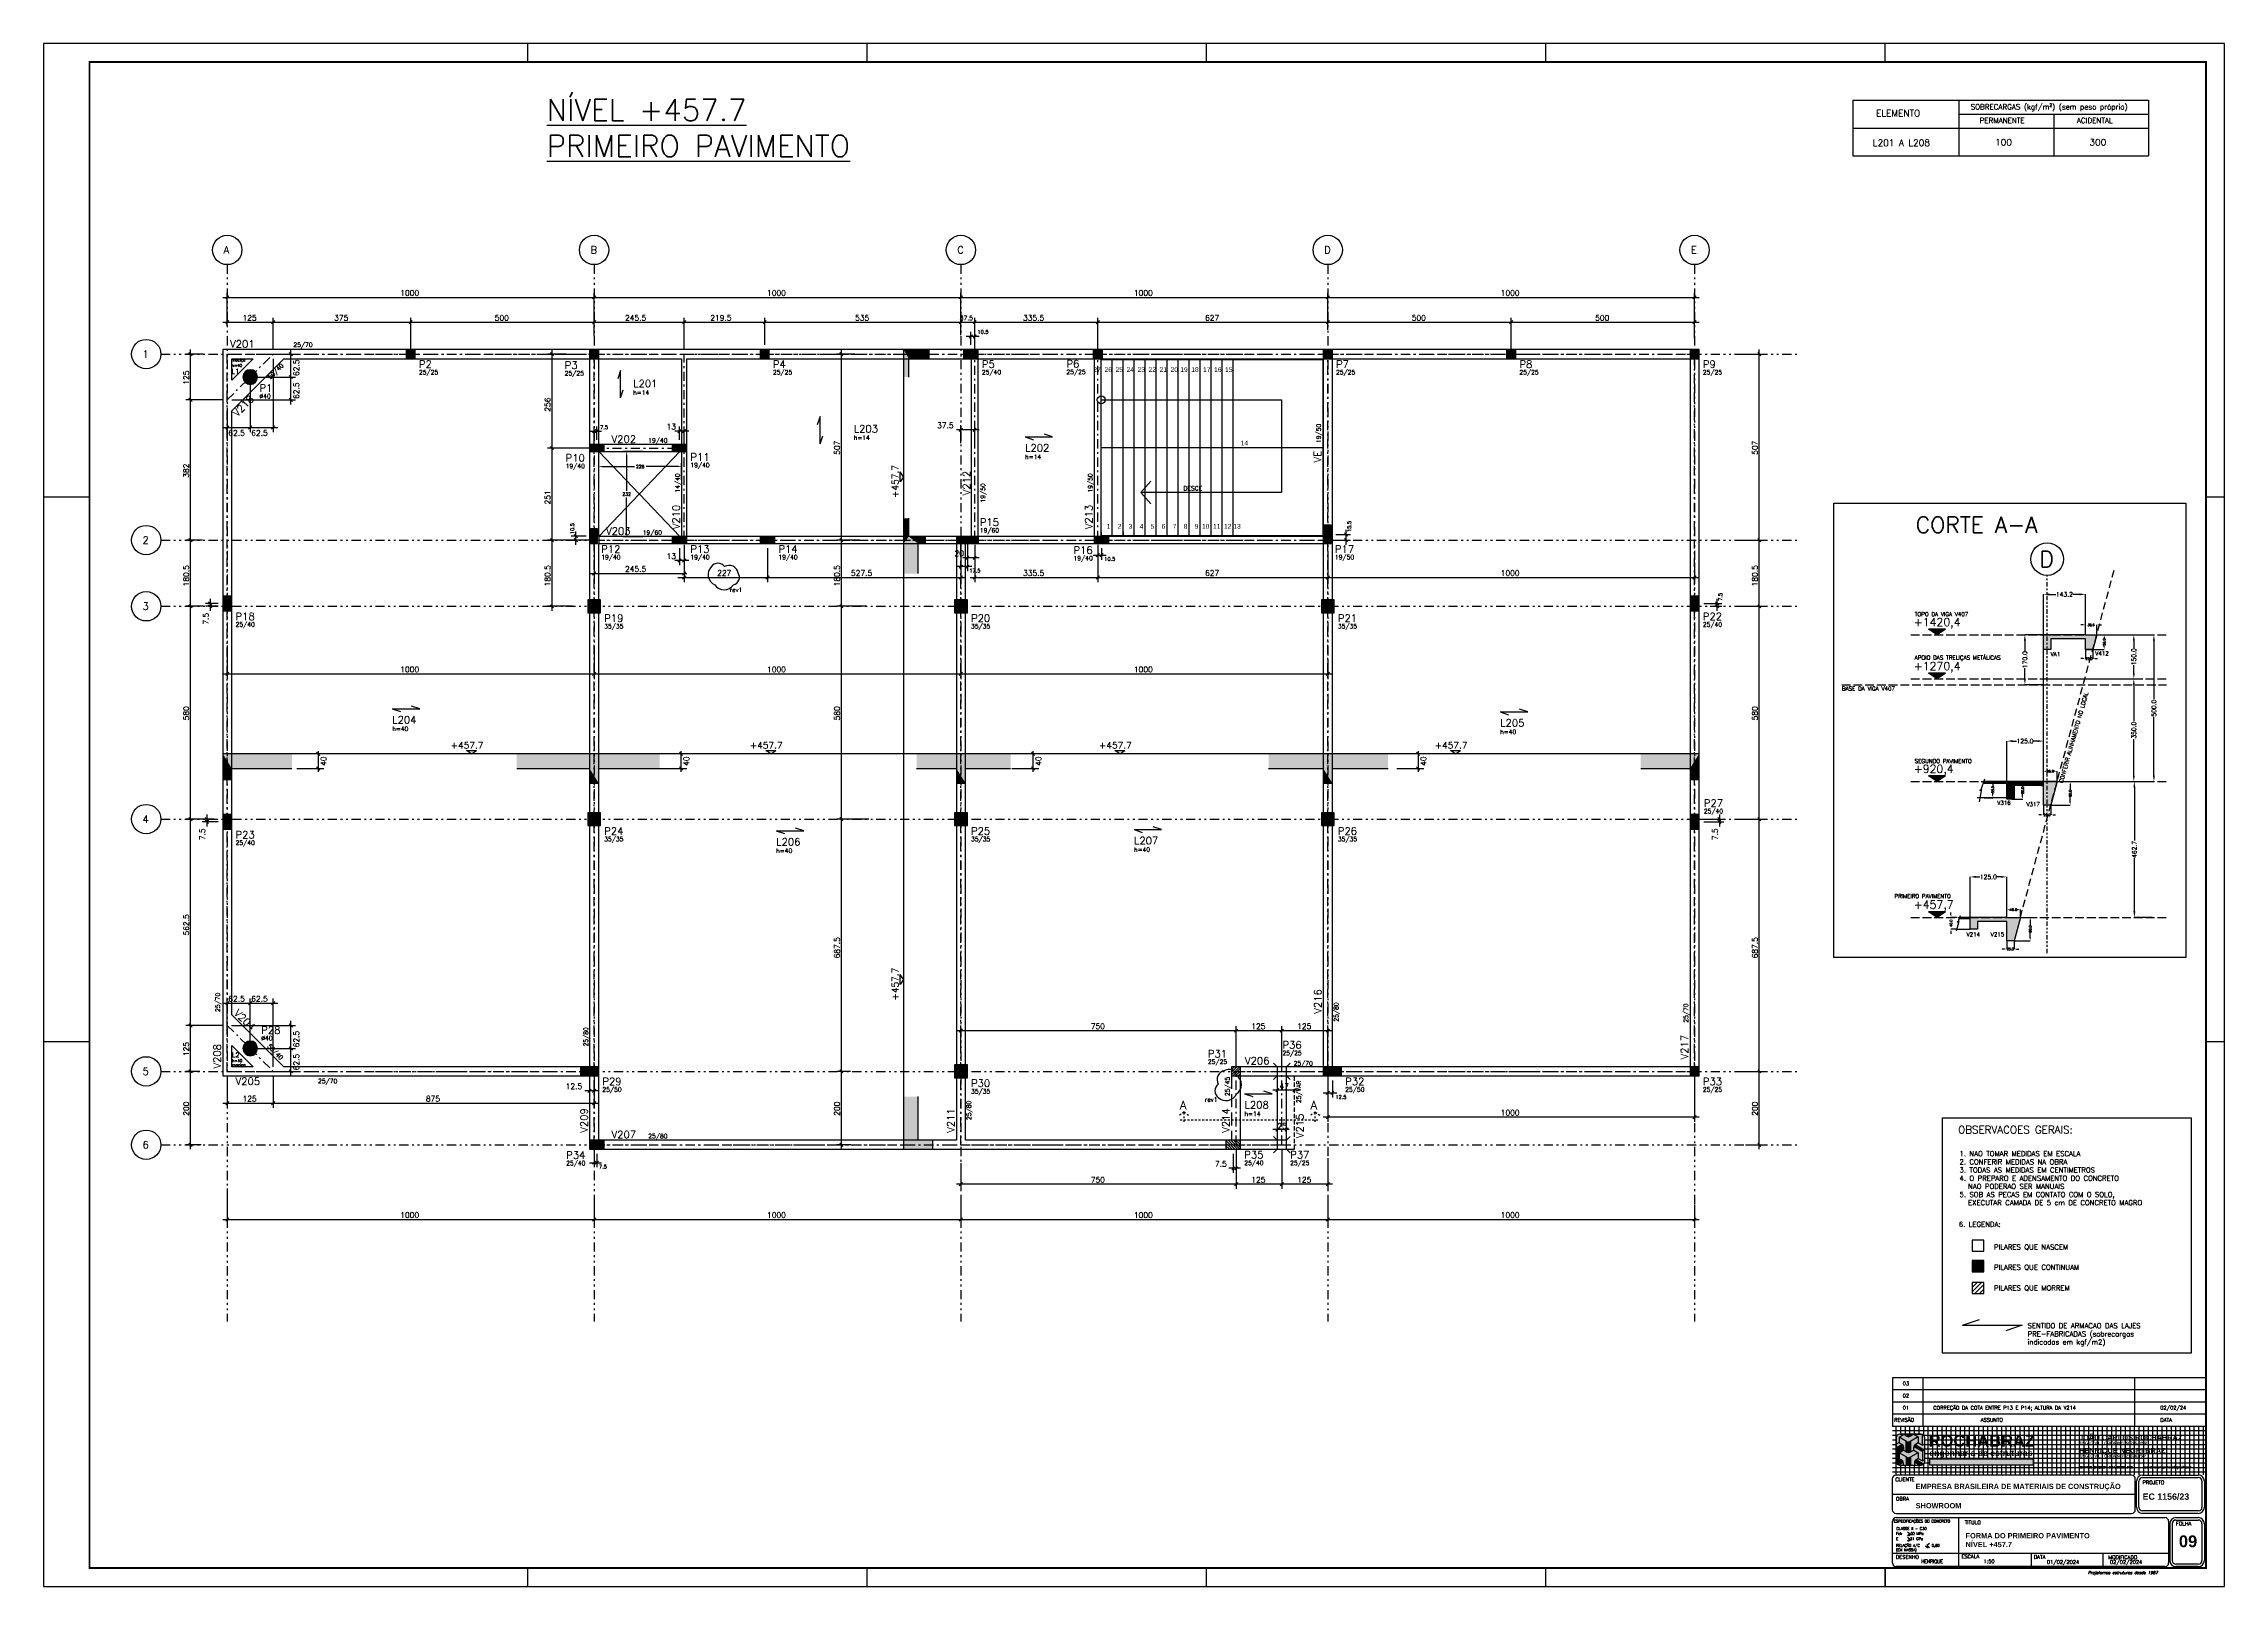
# Model space of a CAD drawing. Extents: x 259 to 378, y 4 to 88.
import ezdxf
from ezdxf.enums import TextEntityAlignment as Align

# ---------------------------------------------------------------- set-up
doc = ezdxf.new("R2010")
doc.units = 0
doc.header["$MEASUREMENT"] = 0
for name, pattern in [('CONTINU', [0]), ('DASHED', [0.75, 0.5, -0.25]), ('ESTILO_TQS_0001', [1, 0.7, -0.3]), ('ESTILO_TQS_0003', [0.91, 0.5, -0.2, 0.01, -0.2]), ('ESTILO_TQS_0004', [1.12, 0.5, -0.2, 0.01, -0.2, 0.01, -0.2]), ('ESTILO_TQS_0005', [0.4, 0.3, -0.1])]:
    doc.linetypes.add(name, pattern=pattern)
doc.layers.get('0').update_dxf_attribs({"linetype": 'CONTINUOUS'})
doc.layers.get('Defpoints').update_dxf_attribs({"linetype": 'CONTINUOUS'})
for name, color, linetype in [('1', 1, 'CONTINUOUS'), ('2', 2, 'CONTINUOUS'), ('3', 3, 'CONTINUOUS'), ('4', 4, 'CONTINUOUS'), ('6', 6, 'CONTINUOUS'), ('7', 7, 'CONTINUOUS'), ('8', 8, 'CONTINUOUS'), ('9', 9, 'CONTINUOUS'), ('ARQ-FOLHA', 7, 'CONTINUOUS'), ('COTA', 1, 'CONTINUOUS'), ('F', 7, 'CONTINUOUS'), ('FINISSIMA', 1, 'CONTINUOUS'), ('G', 6, 'CONTINUOUS'), ('M', 3, 'CONTINUOUS')]:
    doc.layers.add(name, color=color, linetype=linetype)
doc.styles.add('ITALICC', font='italicc')
doc.styles.add('ROMANS', font='romans')
doc.styles.add('SANSSERIFBOLD', font='sasb____.pfb')
doc.styles.get("Standard").update_dxf_attribs({"font": 'ROMANS.SHX'})
doc.styles.add('STYLE0', font='arial.ttf', dxfattribs={"height": 0.2})
doc.dimstyles.new('Cópia de Standard', dxfattribs={"dimtxt": 8, "dimasz": 8, "dimexe": 0.18, "dimexo": 0.0625, "dimgap": 0.09, "dimtad": 0, "dimdec": 1, "dimzin": 0, "dimdsep": 46, "dimtxsty": 'Standard', "dimcen": 0.09, "dimclrd": 1, "dimclre": 1, "dimadec": 0, "dimazin": 0, "dimtfac": 1, "dimtdec": 1, "dimtofl": 0, "dimtmove": 0, "dimatfit": 3, "dimfxl": 1, "dimtolj": 1, "dimtzin": 0, "dimarcsym": 0})
doc.dimstyles.get("Standard").update_dxf_attribs({"dimtxt": 0.18, "dimasz": 0.18, "dimexe": 0.18, "dimexo": 0.0625, "dimgap": 0.09, "dimtad": 0, "dimtih": 1, "dimtoh": 1, "dimdec": 4, "dimzin": 0, "dimdsep": 46, "dimtxsty": 'Standard', "dimcen": 0.09, "dimadec": 0, "dimazin": 0, "dimtfac": 1, "dimtdec": 4, "dimtofl": 0, "dimtmove": 0, "dimatfit": 3, "dimfxl": 1, "dimtolj": 1, "dimtzin": 0, "dimarcsym": 0})

# ---------------------------------------------------------------- blocks, each defined once
blk = doc.blocks.new('*X0')
at = {"color": 0}
for p, q in [((32.1, -303.8), (50.7, -285.2)), ((32.1, -294.9), (41.8, -285.2)), ((32.1, -286.1), (33, -285.2)), ((37.5, -307.2), (55.4, -289.3)), ((46.4, -307.2), (55.4, -298.2)), ((55.2, -307.2), (55.4, -307))]:
    blk.add_line(p, q, dxfattribs=at)
blk = doc.blocks.new('fla0')
at = {"layer": 'ARQ-FOLHA'}
for p, q in [((5101.19, 1432), (4982.29, 1432)), ((4982.29, 1432), (4982.29, 1347.9)), ((5008.69, 1431), (5008.69, 1432)), ((5027.19, 1431), (5027.19, 1432)), ((5045.69, 1431), (5045.69, 1432)), ((5064.19, 1431), (5064.19, 1432)), ((5082.69, 1431), (5082.69, 1432)), ((5101.19, 1347.9), (5101.19, 1432)), ((4982.29, 1407.3), (4984.79, 1407.3)), ((5100.19, 1407.3), (5101.19, 1407.3)), ((4982.29, 1377.6), (4984.79, 1377.6)), ((5100.19, 1377.6), (5101.19, 1377.6)), ((5008.69, 1347.9), (5008.69, 1348.9)), ((5027.19, 1347.9), (5027.19, 1348.9)), ((5045.69, 1347.9), (5045.69, 1348.9)), ((5064.19, 1347.9), (5064.19, 1348.9)), ((5082.69, 1347.9), (5082.69, 1348.9))]:
    blk.add_line(p, q, dxfattribs=at)
at = {"layer": 'ARQ-FOLHA', "const_width": 0.1}
blk.add_lwpolyline([(5100.19, 1431), (4984.79, 1431), (4984.79, 1348.9), (5100.19, 1348.9), (5100.19, 1431)], dxfattribs=at)
at = {"layer": 'ARQ-FOLHA'}
blk.add_lwpolyline([(4982.29, 1347.9), (5101.19, 1347.9)], dxfattribs=at)
blk = doc.blocks.new('EDCA')
at = {"color": 7, "linetype": 'CONTINU'}
for p, q in [((308.167, 71.204), (314.217, 71.204)), ((314.217, 66.404), (314.217, 71.204)), ((308.167, 66.404), (314.217, 66.404))]:
    blk.add_line(p, q, dxfattribs=at)
at = {"layer": 'COTA', "color": 7, "linetype": 'CONTINU'}
for p, q in [((308.167, 71.104), (308.167, 71.204)), ((308.167, 71.104), (308.167, 71.204)), ((308.467, 71.104), (308.467, 71.204)), ((308.767, 71.104), (308.767, 71.204)), ((309.067, 71.104), (309.067, 71.204)), ((309.367, 71.104), (309.367, 71.204)), ((309.667, 71.104), (309.667, 71.204)), ((309.967, 71.104), (309.967, 71.204)), ((310.267, 71.104), (310.267, 71.204)), ((310.567, 71.104), (310.567, 71.204)), ((310.867, 71.104), (310.867, 71.204)), ((311.167, 71.104), (311.167, 71.204)), ((311.467, 71.104), (311.467, 71.204)), ((311.767, 71.104), (311.767, 71.204)), ((308.167, 68.804), (314.217, 68.804)), ((308.167, 66.404), (308.167, 66.504)), ((308.167, 66.404), (308.167, 66.504)), ((308.167, 66.504), (308.167, 66.404)), ((308.167, 66.404), (308.167, 66.504)), ((308.467, 66.404), (308.467, 66.504)), ((308.767, 66.404), (308.767, 66.504)), ((308.767, 66.504), (308.767, 66.404)), ((309.067, 66.404), (309.067, 66.504)), ((309.367, 66.404), (309.367, 66.504)), ((309.667, 66.404), (309.667, 66.504)), ((309.967, 66.404), (309.967, 66.504)), ((310.267, 66.404), (310.267, 66.504)), ((310.567, 66.404), (310.567, 66.504)), ((310.867, 66.404), (310.867, 66.504)), ((311.167, 66.404), (311.167, 66.504)), ((311.467, 66.404), (311.467, 66.504)), ((311.767, 66.404), (311.767, 66.504))]:
    blk.add_line(p, q, dxfattribs=at)
at = {"layer": 'COTA', "color": 7, "linetype": 'CONTINU', "ltscale": 0.2}
for p, q in [((308.167, 68.804), (308.167, 71.204)), ((308.167, 68.804), (308.167, 71.054)), ((308.467, 68.804), (308.467, 71.204)), ((308.767, 66.404), (308.767, 71.204)), ((309.067, 68.804), (309.067, 71.204)), ((309.367, 68.804), (309.367, 71.204)), ((309.667, 68.804), (309.667, 71.204)), ((309.967, 68.804), (309.967, 71.204)), ((310.267, 68.804), (310.267, 71.204)), ((310.567, 68.804), (310.567, 71.204)), ((310.867, 68.804), (310.867, 71.204)), ((311.167, 68.804), (311.167, 71.204)), ((311.467, 68.804), (311.467, 71.204)), ((311.767, 68.804), (311.767, 71.204)), ((308.167, 66.404), (308.167, 68.804)), ((308.167, 66.404), (308.167, 68.804)), ((308.467, 66.404), (308.467, 68.804)), ((309.067, 66.404), (309.067, 68.804)), ((309.367, 66.404), (309.367, 68.804)), ((309.667, 66.404), (309.667, 68.804)), ((309.967, 66.404), (309.967, 68.804)), ((310.267, 66.404), (310.267, 68.804)), ((310.567, 66.404), (310.567, 68.804)), ((310.867, 66.404), (310.867, 68.804)), ((311.167, 66.404), (311.167, 68.804)), ((311.467, 66.404), (311.467, 68.804)), ((311.767, 66.404), (311.767, 68.804))]:
    blk.add_line(p, q, dxfattribs=at)
at = {"linetype": 'CONTINU', "style": 'STYLE0'}
for s, p in [('27', (308.051, 70.861)), ('26', (308.358, 70.861)), ('25', (308.658, 70.861)), ('24', (308.958, 70.861)), ('23', (309.258, 70.861)), ('22', (309.558, 70.861)), ('21', (309.858, 70.861)), ('20', (310.158, 70.861)), ('19', (310.422, 70.861)), ('18', (310.722, 70.861)), ('17', (311.044, 70.861)), ('16', (311.344, 70.861)), ('15', (311.644, 70.861)), ('14', (312.07, 68.86)), ('1', (308.364, 66.59)), ('2', (308.664, 66.59)), ('3', (308.964, 66.59)), ('4', (309.264, 66.59)), ('5', (309.564, 66.59)), ('6', (309.864, 66.59)), ('7', (310.164, 66.59)), ('8', (310.464, 66.59)), ('9', (310.764, 66.59)), ('10', (311.013, 66.59)), ('11', (311.313, 66.59)), ('12', (311.613, 66.59)), ('13', (311.869, 66.59))]:
    blk.add_text(s, height=0.13, dxfattribs=at).set_placement(p, align=Align.CENTER)
blk = doc.blocks.new('*D33')
at = {"color": 1, "linetype": 'Continuous', "lineweight": -2, "transparency": 16777216}
for p, q in [((7036.9, 466.4), (7300.4, 466.4)), ((7300.2, 446.4), (7300.2, 265.1)), ((7300.2, 23.7), (7300.2, 204.9)), ((7362, 3.7), (7300.1, 3.7))]:
    blk.add_line(p, q, dxfattribs=at)
at = {"color": 1, "linetype": 'Continuous', "transparency": 16777216}
for points in [[(7296.9, 446.4), (7303.6, 446.4), (7300.2, 466.4)], [(7296.9, 23.7), (7303.6, 23.7), (7300.2, 3.7)]]:
    blk.add_solid(points, dxfattribs=at)
at = {"layer": 'Defpoints', "color": 0, "linetype": 'Continuous', "transparency": 16777216}
for p in [(7036.8, 466.4), (7300.2, 466.4), (7362.1, 3.7)]:
    blk.add_point(p, dxfattribs=at)
at = {"color": 0, "linetype": 'Continuous', "transparency": 16777216, "insert": (7300.2, 235), "char_height": 15, "attachment_point": 5, "rotation": 90}
blk.add_mtext('\\A1;462.7', dxfattribs=at)
blk = doc.blocks.new('*D34')
at = {"color": 1, "linetype": 'Continuous', "lineweight": -2, "transparency": 16777216}
for p, q in [((7002.7, 816.4), (7298.5, 816.4)), ((7298.3, 796.4), (7298.3, 671.5)), ((7298.3, 486.4), (7298.3, 611.3)), ((7036.9, 466.4), (7298.5, 466.4))]:
    blk.add_line(p, q, dxfattribs=at)
at = {"color": 1, "linetype": 'Continuous', "transparency": 16777216}
for points in [[(7295, 796.4), (7301.7, 796.4), (7298.3, 816.4)], [(7295, 486.4), (7301.7, 486.4), (7298.3, 466.4)]]:
    blk.add_solid(points, dxfattribs=at)
at = {"layer": 'Defpoints', "color": 0, "linetype": 'Continuous', "transparency": 16777216}
for p in [(7002.7, 816.4), (7298.3, 816.4), (7036.8, 466.4)]:
    blk.add_point(p, dxfattribs=at)
at = {"color": 0, "linetype": 'Continuous', "transparency": 16777216, "insert": (7298.3, 641.4), "char_height": 15, "attachment_point": 5, "rotation": 90}
blk.add_mtext('\\A1;350.0', dxfattribs=at)
blk = doc.blocks.new('*D35')
at = {"color": 1, "linetype": 'Continuous', "lineweight": -2, "transparency": 16777216}
for p, q in [((6990.2, 386.4), (6990.2, 1104.3)), ((7010.2, 1104.1), (7032.8, 1104.1)), ((7113.4, 1104.1), (7090.8, 1104.1)), ((7133.4, 966.4), (7133.4, 1104.3))]:
    blk.add_line(p, q, dxfattribs=at)
at = {"color": 1, "linetype": 'Continuous', "transparency": 16777216}
for points in [[(7010.2, 1107.4), (7010.2, 1100.7), (6990.2, 1104.1)], [(7113.4, 1107.4), (7113.4, 1100.7), (7133.4, 1104.1)]]:
    blk.add_solid(points, dxfattribs=at)
at = {"layer": 'Defpoints', "color": 0, "linetype": 'Continuous', "transparency": 16777216}
for p in [(7133.4, 1104.1), (7133.4, 966.4), (6990.2, 386.4)]:
    blk.add_point(p, dxfattribs=at)
at = {"color": 0, "linetype": 'Continuous', "transparency": 16777216, "insert": (7061.8, 1104.1), "char_height": 15, "attachment_point": 5}
blk.add_mtext('\\A1;143.2', dxfattribs=at)
blk = doc.blocks.new('*D36')
at = {"color": 1, "linetype": 'Continuous', "lineweight": -2, "transparency": 16777216}
for p, q in [((7172, 966.4), (7298.5, 966.4)), ((7298.3, 946.4), (7298.3, 920.4)), ((7298.3, 836.4), (7298.3, 862.3)), ((7002.7, 816.4), (7298.5, 816.4))]:
    blk.add_line(p, q, dxfattribs=at)
at = {"color": 1, "linetype": 'Continuous', "transparency": 16777216}
for points in [[(7295, 946.4), (7301.7, 946.4), (7298.3, 966.4)], [(7295, 836.4), (7301.7, 836.4), (7298.3, 816.4)]]:
    blk.add_solid(points, dxfattribs=at)
at = {"layer": 'Defpoints', "color": 0, "linetype": 'Continuous', "transparency": 16777216}
for p in [(7171.9, 966.4), (7298.3, 966.4), (7002.7, 816.4)]:
    blk.add_point(p, dxfattribs=at)
at = {"color": 0, "linetype": 'Continuous', "transparency": 16777216, "insert": (7298.3, 891.4), "char_height": 15, "attachment_point": 5, "rotation": 90}
blk.add_mtext('\\A1;150.0', dxfattribs=at)
blk = doc.blocks.new('*D37')
at = {"color": 1, "linetype": 'Continuous', "lineweight": -2, "transparency": 16777216}
for p, q in [((6740.2, 3.7), (6740.2, 141.7)), ((6760.2, 141.5), (6773.6, 141.5)), ((6845.2, 141.5), (6831.7, 141.5)), ((6865.2, 3.7), (6865.2, 141.7))]:
    blk.add_line(p, q, dxfattribs=at)
at = {"color": 1, "linetype": 'Continuous', "transparency": 16777216}
for points in [[(6760.2, 144.8), (6760.2, 138.2), (6740.2, 141.5)], [(6845.2, 144.8), (6845.2, 138.2), (6865.2, 141.5)]]:
    blk.add_solid(points, dxfattribs=at)
at = {"layer": 'Defpoints', "color": 0, "linetype": 'Continuous', "transparency": 16777216}
for p in [(6865.2, 141.5), (6740.2, 3.7), (6865.2, 3.7)]:
    blk.add_point(p, dxfattribs=at)
at = {"color": 0, "linetype": 'Continuous', "transparency": 16777216, "insert": (6802.7, 141.5), "char_height": 15, "attachment_point": 5}
blk.add_mtext('\\A1;125.0', dxfattribs=at)
blk = doc.blocks.new('*D38')
at = {"color": 1, "linetype": 'Continuous', "lineweight": -2, "transparency": 16777216}
for p, q in [((6865.2, 466.4), (6865.2, 604.4)), ((6885.2, 604.2), (6898.6, 604.2)), ((6970.2, 604.2), (6956.7, 604.2)), ((6990.2, 466.4), (6990.2, 604.4))]:
    blk.add_line(p, q, dxfattribs=at)
at = {"color": 1, "linetype": 'Continuous', "transparency": 16777216}
for points in [[(6885.2, 607.5), (6885.2, 600.9), (6865.2, 604.2)], [(6970.2, 607.5), (6970.2, 600.9), (6990.2, 604.2)]]:
    blk.add_solid(points, dxfattribs=at)
at = {"layer": 'Defpoints', "color": 0, "linetype": 'Continuous', "transparency": 16777216}
for p in [(6990.2, 604.2), (6865.2, 466.4), (6990.2, 466.4)]:
    blk.add_point(p, dxfattribs=at)
at = {"color": 0, "linetype": 'Continuous', "transparency": 16777216, "insert": (6927.7, 604.2), "char_height": 15, "attachment_point": 5}
blk.add_mtext('\\A1;125.0', dxfattribs=at)
blk = doc.blocks.new('*D39')
at = {"color": 1, "linetype": 'Continuous', "lineweight": -2, "transparency": 16777216}
for p, q in [((7172, 966.4), (7367, 966.4)), ((7366.8, 946.4), (7366.8, 746.5)), ((7366.8, 486.4), (7366.8, 686.3)), ((7105.4, 466.4), (7367, 466.4))]:
    blk.add_line(p, q, dxfattribs=at)
at = {"color": 1, "linetype": 'Continuous', "transparency": 16777216}
for points in [[(7363.5, 946.4), (7370.2, 946.4), (7366.8, 966.4)], [(7363.5, 486.4), (7370.2, 486.4), (7366.8, 466.4)]]:
    blk.add_solid(points, dxfattribs=at)
at = {"layer": 'Defpoints', "color": 0, "linetype": 'Continuous', "transparency": 16777216}
for p in [(7171.9, 966.4), (7366.8, 966.4), (7105.3, 466.4)]:
    blk.add_point(p, dxfattribs=at)
at = {"color": 0, "linetype": 'Continuous', "transparency": 16777216, "insert": (7366.8, 716.4), "char_height": 15, "attachment_point": 5, "rotation": 90}
blk.add_mtext('\\A1;500.0', dxfattribs=at)
blk = doc.blocks.new('*D40')
at = {"layer": '7', "color": 1, "linetype": 'Continuous', "lineweight": -2, "transparency": 16777216}
for p, q in [((6990.1, 966.4), (6927, 966.4)), ((6927.2, 946.4), (6927.2, 910.4)), ((6927.2, 816.4), (6927.2, 852.3)), ((6990.1, 796.4), (6927, 796.4))]:
    blk.add_line(p, q, dxfattribs=at)
at = {"layer": '7', "color": 1, "linetype": 'Continuous', "transparency": 16777216}
for points in [[(6923.8, 946.4), (6930.5, 946.4), (6927.2, 966.4)], [(6923.8, 816.4), (6930.5, 816.4), (6927.2, 796.4)]]:
    blk.add_solid(points, dxfattribs=at)
at = {"layer": 'Defpoints', "color": 0, "linetype": 'Continuous', "transparency": 16777216}
for p in [(6927.2, 966.4), (6990.2, 966.4), (6990.2, 796.4)]:
    blk.add_point(p, dxfattribs=at)
at = {"layer": '7', "color": 0, "linetype": 'Continuous', "transparency": 16777216, "insert": (6927.2, 881.4), "char_height": 15, "attachment_point": 5, "rotation": 90}
blk.add_mtext('\\A1;170.0', dxfattribs=at)
blk = doc.blocks.new('*D41')
at = {"layer": '1', "color": 1, "linetype": 'Continuous', "lineweight": -2, "transparency": 16777216}
for p, q in [((6857.2, -104.2), (6849.2, -104.2)), ((6865.2, -76.4), (6865.2, -104.4)), ((6890.2, -76.4), (6890.2, -104.4)), ((6898.2, -104.2), (6906.2, -104.2))]:
    blk.add_line(p, q, dxfattribs=at)
at = {"layer": '1', "color": 1, "linetype": 'Continuous', "transparency": 16777216}
for points in [[(6857.2, -102.9), (6857.2, -105.5), (6865.2, -104.2)], [(6898.2, -102.9), (6898.2, -105.5), (6890.2, -104.2)]]:
    blk.add_solid(points, dxfattribs=at)
at = {"layer": 'Defpoints', "color": 0, "linetype": 'Continuous', "transparency": 16777216}
for p in [(6865.2, -76.3), (6890.2, -76.3), (6890.2, -104.2)]:
    blk.add_point(p, dxfattribs=at)
at = {"layer": '1', "color": 0, "linetype": 'Continuous', "transparency": 16777216, "insert": (6877.7, -104.2), "char_height": 8, "attachment_point": 5}
blk.add_mtext('\\A1;25.0', dxfattribs=at)
blk = doc.blocks.new('*D42')
at = {"layer": '1', "color": 1, "linetype": 'Continuous', "lineweight": -2, "transparency": 16777216}
for p, q in [((6865.2, 3.7), (6865.2, 29.9)), ((6873.2, 29.7), (6876.2, 29.7)), ((6903.8, 29.7), (6900.8, 29.7)), ((6911.8, 3.7), (6911.8, 29.9))]:
    blk.add_line(p, q, dxfattribs=at)
at = {"layer": '1', "color": 1, "linetype": 'Continuous', "transparency": 16777216}
for points in [[(6873.2, 31), (6873.2, 28.3), (6865.2, 29.7)], [(6903.8, 31), (6903.8, 28.3), (6911.8, 29.7)]]:
    blk.add_solid(points, dxfattribs=at)
at = {"layer": 'Defpoints', "color": 0, "linetype": 'Continuous', "transparency": 16777216}
for p in [(6865.2, 3.7), (6911.8, 29.7), (6911.8, 3.7)]:
    blk.add_point(p, dxfattribs=at)
at = {"layer": '1', "color": 0, "linetype": 'Continuous', "transparency": 16777216, "insert": (6888.5, 29.7), "char_height": 8, "attachment_point": 5}
blk.add_mtext('\\A1;46.6', dxfattribs=at)
blk = doc.blocks.new('*D43')
at = {"layer": '1', "color": 1, "linetype": 'Continuous', "lineweight": -2, "transparency": 16777216}
for p, q in [((6990.2, 466.4), (6990.2, 501.5)), ((6998.2, 501.4), (7001.2, 501.4)), ((7028.8, 501.4), (7025.8, 501.4)), ((7036.8, 466.4), (7036.8, 501.5))]:
    blk.add_line(p, q, dxfattribs=at)
at = {"layer": '1', "color": 1, "linetype": 'Continuous', "transparency": 16777216}
for points in [[(6998.2, 502.7), (6998.2, 500), (6990.2, 501.4)], [(7028.8, 502.7), (7028.8, 500), (7036.8, 501.4)]]:
    blk.add_solid(points, dxfattribs=at)
at = {"layer": 'Defpoints', "color": 0, "linetype": 'Continuous', "transparency": 16777216}
for p in [(6990.2, 466.4), (7036.8, 501.4), (7036.8, 466.4)]:
    blk.add_point(p, dxfattribs=at)
at = {"layer": '1', "color": 0, "linetype": 'Continuous', "transparency": 16777216, "insert": (7013.5, 501.4), "char_height": 8, "attachment_point": 5}
blk.add_mtext('\\A1;46.6', dxfattribs=at)
blk = doc.blocks.new('*D44')
at = {"layer": '1', "color": 1, "linetype": 'Continuous', "lineweight": -2, "transparency": 16777216}
for p, q in [((6990.2, 386.3), (6990.2, 352.4)), ((7015.2, 386.3), (7015.2, 352.4)), ((6982.2, 352.6), (6974.2, 352.6)), ((7023.2, 352.6), (7031.2, 352.6))]:
    blk.add_line(p, q, dxfattribs=at)
at = {"layer": '1', "color": 1, "linetype": 'Continuous', "transparency": 16777216}
for points in [[(6982.2, 353.9), (6982.2, 351.3), (6990.2, 352.6)], [(7023.2, 353.9), (7023.2, 351.3), (7015.2, 352.6)]]:
    blk.add_solid(points, dxfattribs=at)
at = {"layer": 'Defpoints', "color": 0, "linetype": 'Continuous', "transparency": 16777216}
for p in [(6990.2, 386.4), (7015.2, 386.4), (7015.2, 352.6)]:
    blk.add_point(p, dxfattribs=at)
at = {"layer": '1', "color": 0, "linetype": 'Continuous', "transparency": 16777216, "insert": (7002.7, 352.6), "char_height": 8, "attachment_point": 5}
blk.add_mtext('\\A1;25.0', dxfattribs=at)
blk = doc.blocks.new('*D45')
at = {"layer": '1', "color": 1, "linetype": 'Continuous', "lineweight": -2, "transparency": 16777216}
for p, q in [((7133.4, 916.3), (7133.4, 885)), ((7158.4, 916.3), (7158.4, 885)), ((7125.4, 885.2), (7117.4, 885.2)), ((7166.4, 885.2), (7174.4, 885.2))]:
    blk.add_line(p, q, dxfattribs=at)
at = {"layer": '1', "color": 1, "linetype": 'Continuous', "transparency": 16777216}
for points in [[(7125.4, 886.6), (7125.4, 883.9), (7133.4, 885.2)], [(7166.4, 886.6), (7166.4, 883.9), (7158.4, 885.2)]]:
    blk.add_solid(points, dxfattribs=at)
at = {"layer": 'Defpoints', "color": 0, "linetype": 'Continuous', "transparency": 16777216}
for p in [(7133.4, 916.4), (7158.4, 916.4), (7158.4, 885.2)]:
    blk.add_point(p, dxfattribs=at)
at = {"layer": '1', "color": 0, "linetype": 'Continuous', "transparency": 16777216, "insert": (7145.9, 885.2), "char_height": 8, "attachment_point": 5}
blk.add_mtext('\\A1;25.0', dxfattribs=at)
blk = doc.blocks.new('*D46')
at = {"layer": '1', "color": 1, "linetype": 'Continuous', "lineweight": -2, "transparency": 16777216}
for p, q in [((7125.4, 1000.2), (7117.4, 1000.2)), ((7133.4, 966.4), (7133.4, 1000.4)), ((7171.9, 966.4), (7171.9, 1000.4)), ((7179.9, 1000.2), (7187.9, 1000.2))]:
    blk.add_line(p, q, dxfattribs=at)
at = {"layer": '1', "color": 1, "linetype": 'Continuous', "transparency": 16777216}
for points in [[(7125.4, 1001.5), (7125.4, 998.8), (7133.4, 1000.2)], [(7179.9, 1001.5), (7179.9, 998.8), (7171.9, 1000.2)]]:
    blk.add_solid(points, dxfattribs=at)
at = {"layer": 'Defpoints', "color": 0, "linetype": 'Continuous', "transparency": 16777216}
for p in [(7133.4, 966.4), (7171.9, 1000.2), (7171.9, 966.4)]:
    blk.add_point(p, dxfattribs=at)
at = {"layer": '1', "color": 0, "linetype": 'Continuous', "transparency": 16777216, "insert": (7152.6, 1000.2), "char_height": 8, "attachment_point": 5}
blk.add_mtext('\\A1;38.5', dxfattribs=at)
blk = doc.blocks.new('*D47')
at = {"layer": '1', "color": 1, "linetype": 'Continuous', "lineweight": -2, "transparency": 16777216}
for p, q in [((7133.5, 966.4), (7197.6, 966.4)), ((7133.5, 916.4), (7197.6, 916.4)), ((7197.4, 958.4), (7197.4, 953.6)), ((7197.4, 924.4), (7197.4, 929.1))]:
    blk.add_line(p, q, dxfattribs=at)
at = {"layer": '1', "color": 1, "linetype": 'Continuous', "transparency": 16777216}
for points in [[(7196, 958.4), (7198.7, 958.4), (7197.4, 966.4)], [(7196, 924.4), (7198.7, 924.4), (7197.4, 916.4)]]:
    blk.add_solid(points, dxfattribs=at)
at = {"layer": 'Defpoints', "color": 0, "linetype": 'Continuous', "transparency": 16777216}
for p in [(7133.4, 966.4), (7197.4, 966.4), (7133.4, 916.4)]:
    blk.add_point(p, dxfattribs=at)
at = {"layer": '1', "color": 0, "linetype": 'Continuous', "transparency": 16777216, "insert": (7197.4, 941.4), "char_height": 8, "attachment_point": 5, "rotation": 90}
blk.add_mtext('\\A1;50.0', dxfattribs=at)
blk = doc.blocks.new('*D48')
at = {"layer": '1', "color": 1, "linetype": 'Continuous', "lineweight": -2, "transparency": 16777216}
for p, q in [((7036.9, 466.4), (7081.6, 466.4)), ((7081.5, 458.4), (7081.5, 438.6)), ((7015.2, 386.4), (7081.6, 386.4)), ((7081.5, 394.4), (7081.5, 414.1))]:
    blk.add_line(p, q, dxfattribs=at)
at = {"layer": '1', "color": 1, "linetype": 'Continuous', "transparency": 16777216}
for points in [[(7080.1, 458.4), (7082.8, 458.4), (7081.5, 466.4)], [(7080.1, 394.4), (7082.8, 394.4), (7081.5, 386.4)]]:
    blk.add_solid(points, dxfattribs=at)
at = {"layer": 'Defpoints', "color": 0, "linetype": 'Continuous', "transparency": 16777216}
for p in [(7036.8, 466.4), (7081.5, 466.4), (7015.2, 386.4)]:
    blk.add_point(p, dxfattribs=at)
at = {"layer": '1', "color": 0, "linetype": 'Continuous', "transparency": 16777216, "insert": (7081.5, 426.4), "char_height": 8, "attachment_point": 5, "rotation": 90}
blk.add_mtext('\\A1;80.0', dxfattribs=at)
blk = doc.blocks.new('*D49')
at = {"layer": '1', "color": 1, "linetype": 'Continuous', "lineweight": -2, "transparency": 16777216}
for p, q in [((6890.2, 3.7), (6945.4, 3.7)), ((6945.2, -4.3), (6945.2, -24.1)), ((6945.2, -68.3), (6945.2, -48.6)), ((6890.2, -76.3), (6945.4, -76.3))]:
    blk.add_line(p, q, dxfattribs=at)
at = {"layer": '1', "color": 1, "linetype": 'Continuous', "transparency": 16777216}
for points in [[(6943.9, -4.3), (6946.5, -4.3), (6945.2, 3.7)], [(6943.9, -68.3), (6946.5, -68.3), (6945.2, -76.3)]]:
    blk.add_solid(points, dxfattribs=at)
at = {"layer": 'Defpoints', "color": 0, "linetype": 'Continuous', "transparency": 16777216}
for p in [(6890.2, 3.7), (6945.2, 3.7), (6890.2, -76.3)]:
    blk.add_point(p, dxfattribs=at)
at = {"layer": '1', "color": 0, "linetype": 'Continuous', "transparency": 16777216, "insert": (6945.2, -36.3), "char_height": 8, "attachment_point": 5, "rotation": 90}
blk.add_mtext('\\A1;80.0', dxfattribs=at)
blk = doc.blocks.new('*D50')
at = {"layer": '1', "color": 1, "linetype": 'Continuous', "lineweight": -2, "transparency": 16777216}
for p, q in [((6890.2, 466.4), (6919.7, 466.4)), ((6919.5, 458.4), (6919.5, 448.5)), ((6890.2, 406.4), (6919.7, 406.4)), ((6919.5, 414.4), (6919.5, 424.3))]:
    blk.add_line(p, q, dxfattribs=at)
at = {"layer": '1', "color": 1, "linetype": 'Continuous', "transparency": 16777216}
for points in [[(6918.1, 458.4), (6920.8, 458.4), (6919.5, 466.4)], [(6918.1, 414.4), (6920.8, 414.4), (6919.5, 406.4)]]:
    blk.add_solid(points, dxfattribs=at)
at = {"layer": 'Defpoints', "color": 0, "linetype": 'Continuous', "transparency": 16777216}
for p in [(6890.2, 466.4), (6919.5, 466.4), (6890.2, 406.4)]:
    blk.add_point(p, dxfattribs=at)
at = {"layer": '1', "color": 0, "linetype": 'Continuous', "transparency": 16777216, "insert": (6919.5, 436.4), "char_height": 8, "attachment_point": 5, "rotation": 90}
blk.add_mtext('\\A1;60.0', dxfattribs=at)
blk = doc.blocks.new('*D51')
at = {"layer": '1', "color": 1, "linetype": 'Continuous', "lineweight": -2, "transparency": 16777216}
for p, q in [((6788.5, 466.4), (6818, 466.4)), ((6817.8, 458.4), (6817.8, 451.1)), ((6788.5, 411.4), (6818, 411.4)), ((6817.8, 419.4), (6817.8, 426.6))]:
    blk.add_line(p, q, dxfattribs=at)
at = {"layer": '1', "color": 1, "linetype": 'Continuous', "transparency": 16777216}
for points in [[(6816.4, 458.4), (6819.1, 458.4), (6817.8, 466.4)], [(6816.4, 419.4), (6819.1, 419.4), (6817.8, 411.4)]]:
    blk.add_solid(points, dxfattribs=at)
at = {"layer": 'Defpoints', "color": 0, "linetype": 'Continuous', "transparency": 16777216}
for p in [(6788.5, 466.4), (6817.8, 466.4), (6788.5, 411.4)]:
    blk.add_point(p, dxfattribs=at)
at = {"layer": '1', "color": 0, "linetype": 'Continuous', "transparency": 16777216, "insert": (6817.8, 438.9), "char_height": 8, "attachment_point": 5, "rotation": 90}
blk.add_mtext('\\A1;55.0', dxfattribs=at)
blk = doc.blocks.new('*D52')
at = {"layer": '1', "color": 1, "linetype": 'Continuous', "lineweight": -2, "transparency": 16777216}
for p, q in [((6695.8, 3.7), (6675.1, 3.7)), ((6675.3, 11.7), (6675.3, 19.7)), ((6695.8, -36.3), (6675.1, -36.3)), ((6675.3, -44.3), (6675.3, -52.3))]:
    blk.add_line(p, q, dxfattribs=at)
at = {"layer": '1', "color": 1, "linetype": 'Continuous', "transparency": 16777216}
for points in [[(6674, 11.7), (6676.6, 11.7), (6675.3, 3.7)], [(6674, -44.3), (6676.6, -44.3), (6675.3, -36.3)]]:
    blk.add_solid(points, dxfattribs=at)
at = {"layer": 'Defpoints', "color": 0, "linetype": 'Continuous', "transparency": 16777216}
for p in [(6675.3, 3.7), (6695.8, 3.7), (6695.8, -36.3)]:
    blk.add_point(p, dxfattribs=at)
at = {"layer": '1', "color": 0, "linetype": 'Continuous', "transparency": 16777216, "insert": (6675.3, -16.3), "char_height": 8, "attachment_point": 5, "rotation": 90}
blk.add_mtext('\\A1;40.0', dxfattribs=at)
blk = doc.blocks.new('*D78')
at = {"color": 0, "linetype": 'Continuous', "lineweight": -2, "transparency": 16777216}
for p, q in [((289.47, 64.35), (289.47, 65.26)), ((289.65, 65.08), (291.41, 65.08)), ((293.81, 65.08), (292.05, 65.08)), ((293.99, 64.35), (293.99, 65.26))]:
    blk.add_line(p, q, dxfattribs=at)
at = {"color": 0, "linetype": 'Continuous', "transparency": 16777216}
for points in [[(289.65, 65.11), (289.65, 65.05), (289.47, 65.08)], [(293.81, 65.11), (293.81, 65.05), (293.99, 65.08)]]:
    blk.add_solid(points, dxfattribs=at)
at = {"layer": 'Defpoints', "color": 0, "linetype": 'Continuous', "transparency": 16777216}
for p in [(289.47, 64.28), (293.99, 65.08), (293.99, 64.28)]:
    blk.add_point(p, dxfattribs=at)
at = {"color": 0, "linetype": 'Continuous', "transparency": 16777216, "insert": (291.73, 65.08), "char_height": 0.18, "attachment_point": 5}
blk.add_mtext('\\A1;226', dxfattribs=at)
blk = doc.blocks.new('*D79')
at = {"color": 0, "linetype": 'Continuous', "lineweight": -2, "transparency": 16777216}
for p, q in [((291.87, 65.9), (290.81, 65.9)), ((290.99, 65.72), (290.99, 63.76)), ((290.99, 61.44), (290.99, 63.4)), ((291.87, 61.26), (290.81, 61.26))]:
    blk.add_line(p, q, dxfattribs=at)
at = {"color": 0, "linetype": 'Continuous', "transparency": 16777216}
for points in [[(290.96, 65.72), (291.02, 65.72), (290.99, 65.9)], [(290.96, 61.44), (291.02, 61.44), (290.99, 61.26)]]:
    blk.add_solid(points, dxfattribs=at)
at = {"layer": 'Defpoints', "color": 0, "linetype": 'Continuous', "transparency": 16777216}
for p in [(290.99, 65.9), (291.94, 65.9), (291.94, 61.26)]:
    blk.add_point(p, dxfattribs=at)
at = {"color": 0, "linetype": 'Continuous', "transparency": 16777216, "insert": (290.99, 63.58), "char_height": 0.18, "attachment_point": 5}
blk.add_mtext('\\A1;232', dxfattribs=at)
blk = doc.blocks.new('YYUYU')
at = {"layer": '7', "linetype": 'Continuous'}
h = blk.add_hatch(color=256, dxfattribs=at)
h.dxf.hatch_style = 1
h.paths.add_polyline_path([(6627.88527, 985.50606), (6598.94141, 985.50606), (6627.88527, 966.36248)])
h.paths.add_polyline_path([(6656.82913, 985.50606), (6627.88527, 985.50606), (6627.88527, 966.36248)])
h = blk.add_hatch(color=256, dxfattribs=at)
h.dxf.hatch_style = 1
h.paths.add_polyline_path([(6627.88527, 835.50606), (6598.94141, 835.50606), (6627.88527, 816.36248)])
h.paths.add_polyline_path([(6656.82913, 835.50606), (6627.88527, 835.50606), (6627.88527, 816.36248)])
h = blk.add_hatch(color=256, dxfattribs=at)
h.dxf.hatch_style = 1
h.paths.add_polyline_path([(6627.88527, 485.50606), (6598.94141, 485.50606), (6627.88527, 466.36248)])
h.paths.add_polyline_path([(6656.82913, 485.50606), (6627.88527, 485.50606), (6627.88527, 466.36248)])
h = blk.add_hatch(color=256, dxfattribs=at)
h.dxf.hatch_style = 1
h.paths.add_polyline_path([(6627.88527, 22.80606), (6598.94141, 22.80606), (6627.88527, 3.66248)])
h.paths.add_polyline_path([(6656.82913, 22.80606), (6627.88527, 22.80606), (6627.88527, 3.66248)])
at = {"layer": '8', "linetype": 'Continuous'}
h = blk.add_hatch(color=256, dxfattribs=at)
h.dxf.hatch_style = 1
h.paths.add_polyline_path([(7002.66153, 966.36248), (6990.16153, 966.36248), (6990.16153, 916.36248), (7002.66153, 916.36248)])
h.paths.add_polyline_path([(7171.90211, 966.36248), (7133.39196, 966.36248), (7002.66153, 966.36248), (7002.66153, 916.36248), (7015.16153, 916.36248), (7015.16153, 952.36248), (7133.39196, 952.36248), (7133.39196, 916.36248), (7158.39196, 916.36248)])
h.paths.add_polyline_path([(6990.16153, 466.36248), (6787.13324, 466.36248), (6785.38786, 461.36248), (6865.16153, 461.36248), (6865.16153, 411.36248), (6890.16153, 411.36248), (6890.16153, 452.36248), (6990.16153, 452.36248)])
h.paths.add_polyline_path([(7002.66153, 466.36248), (6990.16153, 466.36248), (6990.16153, 386.36248), (7002.66153, 386.36248)])
h.paths.add_polyline_path([(7036.80065, 466.36248), (7002.66153, 466.36248), (7002.66153, 386.36248), (7015.16153, 386.36248)])
h = blk.add_hatch(dxfattribs=at)
h.set_pattern_fill('ANSI31', color=256)
h.paths.add_polyline_path([(6890.16153, 406.36248), (6890.16153, 452.36248), (6990.16153, 452.36248), (6990.16153, 466.36248), (6787.13324, 466.36248), (6785.38786, 461.36248), (6865.16153, 461.36248), (6865.16153, 406.36248)])
h = blk.add_hatch(color=256, dxfattribs=at)
h.dxf.hatch_style = 1
h.paths.add_polyline_path([(6911.77776, 3.66248), (6865.16153, 3.66248), (6705.12882, 3.66248), (6703.38344, -1.33752), (6740.16153, -1.33752), (6740.16153, -36.33752), (6765.16153, -36.33752), (6765.16153, -10.33752), (6865.16153, -10.33752), (6865.16153, -16.33752), (6865.16153, -76.33752), (6890.16153, -76.33752)])
at = {"color": 10, "linetype": 'DASHED', "ltscale": 50}
blk.add_line((6911.77776, 3.66248), (7234.4462, 1197.8333), dxfattribs=at)
at = {"color": 3, "linetype": 'ESTILO_TQS_0005', "ltscale": 100}
for p, q in [((6538.59014, 966.36248), (7409.29333, 966.36248)), ((6302.92037, 796.36248), (7409.29333, 796.36248)), ((6538.59014, 816.36248), (7409.29333, 816.36248)), ((6538.59014, 466.36248), (7409.29333, 466.36248)), ((6538.59014, 3.66248), (7409.29333, 3.66248))]:
    blk.add_line(p, q, dxfattribs=at)
at = {"color": 6, "linetype": 'Continuous'}
for p, q in [((7133.39196, 966.36248), (6990.16153, 966.36248)), ((7133.39196, 952.36248), (7015.16153, 952.36248)), ((6785.38786, 461.36248), (6865.16153, 461.36248)), ((6990.16153, 452.36248), (6890.16153, 452.36248)), ((6990.16153, 466.36248), (6937.35201, 466.36248)), ((6865.16153, 3.66248), (6705.12882, 3.66248)), ((6865.16153, 3.66248), (6911.77776, 3.66248)), ((6865.16153, -10.33752), (6765.16153, -10.33752))]:
    blk.add_line(p, q, dxfattribs=at)
at = {"linetype": 'Continuous'}
for p, q in [((6777.8503, 439.76964), (6790.16082, 475.03559)), ((6990.16153, 466.36248), (7260.84329, 466.36248)), ((6772.67942, 397.66616), (6778.98842, 434.62665)), ((6778.98842, 434.62665), (6773.77253, 437.44108)), ((6773.77253, 437.44108), (6780.76303, 437.44108)), ((6780.76303, 437.44108), (6777.8503, 439.76964)), ((6700.61932, -9.25591), (6707.40973, 10.19659)), ((6694.40028, -41.60123), (6701.75743, -14.39889)), ((6701.75743, -14.39889), (6696.54154, -11.58447)), ((6696.54154, -11.58447), (6703.53204, -11.58447)), ((6703.53204, -11.58447), (6700.61932, -9.25591)), ((6865.16153, -16.33752), (6865.16153, -10.33752))]:
    blk.add_line(p, q, dxfattribs=at)
at = {"layer": '1', "linetype": 'Continuous'}
blk.add_lwpolyline([(6276.23468, 1414.54295), (7476.03396, 1414.54295), (7476.03396, -133.27897), (6276.23468, -133.27897)], close=True, dxfattribs=at)
at = {"layer": '6', "linetype": 'Continuous'}
for points in [[(7133.39196, 966.36248), (7171.90211, 966.36248), (7158.39196, 916.36248), (7133.39196, 916.36248), (7133.39196, 952.36248)], [(6865.16153, 3.66248), (6911.77776, 3.66248), (6890.16153, -76.33752), (6865.16153, -76.33752), (6865.16153, -10.33752)]]:
    blk.add_lwpolyline(points, dxfattribs=at)
blk.add_lwpolyline([(6990.16153, 466.36248), (7036.80065, 466.36248), (7015.16153, 386.36248), (6990.16153, 386.36248)], close=True, dxfattribs=at)
at = {"layer": '7', "color": 4, "linetype": 'ESTILO_TQS_0004', "ltscale": 30}
blk.add_line((7002.66153, -118.04836), (7002.66153, 1167.67252), dxfattribs=at)
at = {"layer": '7', "linetype": 'Continuous'}
for p, q in [((6656.82913, 985.50606), (6598.94141, 985.50606)), ((6598.94141, 985.50606), (6627.88527, 985.50606)), ((6627.88527, 966.36248), (6598.94141, 985.50606)), ((6598.94141, 985.50606), (6656.82913, 985.50606)), ((6627.88527, 985.50606), (6627.88527, 966.36248)), ((6656.82913, 985.50606), (6627.88527, 966.36248)), ((6656.82913, 835.50606), (6598.94141, 835.50606)), ((6598.94141, 835.50606), (6627.88527, 835.50606)), ((6627.88527, 816.36248), (6598.94141, 835.50606)), ((6598.94141, 835.50606), (6656.82913, 835.50606)), ((6627.88527, 835.50606), (6627.88527, 816.36248)), ((6656.82913, 835.50606), (6627.88527, 816.36248)), ((6656.82913, 485.50606), (6598.94141, 485.50606)), ((6598.94141, 485.50606), (6627.88527, 485.50606)), ((6627.88527, 466.36248), (6598.94141, 485.50606)), ((6598.94141, 485.50606), (6656.82913, 485.50606)), ((6627.88527, 485.50606), (6627.88527, 466.36248)), ((6656.82913, 485.50606), (6627.88527, 466.36248)), ((6865.16153, 411.36248), (6764.78081, 411.36248)), ((6656.82913, 22.80606), (6598.94141, 22.80606)), ((6598.94141, 22.80606), (6627.88527, 22.80606)), ((6627.88527, 3.66248), (6598.94141, 22.80606)), ((6598.94141, 22.80606), (6656.82913, 22.80606)), ((6627.88527, 22.80606), (6627.88527, 3.66248)), ((6656.82913, 22.80606), (6627.88527, 3.66248)), ((6695.82391, -36.33752), (6740.16153, -36.33752))]:
    blk.add_line(p, q, dxfattribs=at)
at = {"layer": '7', "color": 6, "linetype": 'Continuous'}
blk.add_line((7036.80065, 466.36248), (6787.13324, 466.36248), dxfattribs=at)
for points in [[(7015.16153, 952.36248), (7015.16153, 916.36248), (6990.16153, 916.36248), (6990.16153, 966.36248), (7015.16153, 966.36248)], [(6865.16153, 466.36248), (6890.16153, 466.36248)], [(6890.16153, 452.36248), (6890.16153, 406.36248), (6865.16153, 406.36248), (6865.16153, 461.36248)], [(6740.16153, 3.66248), (6765.16153, 3.66248)], [(6765.16153, -10.33752), (6765.16153, -36.33752), (6740.16153, -36.33752), (6740.16153, -1.33752), (6703.38344, -1.33752)]]:
    blk.add_lwpolyline(points, dxfattribs=at)
at = {"layer": '7', "linetype": 'Continuous'}
blk.add_circle((7003.18529, 1224.29652), 55.58915, dxfattribs=at)
at = {"layer": '7', "color": 4, "linetype": 'Continuous'}
for s, height, p in [('CORTE A-A', 54.706821, (6555.47485, 1313.73296)), ('D', 54.70682, (6976.77805, 1196.58823))]:
    blk.add_text(s, height=height, dxfattribs=at).set_placement(p)
at = {"layer": '7', "linetype": 'Continuous'}
for s, height, p in [('TOPO DA VIGA V407', 13.6767054, (6551.75852, 1029.66749)), ('+1420,4', 27.353411, (6548.5302, 995.91484)), ('APOIO DAS TRELIÇAS METÁLICAS', 13.6767054, (6551.75852, 881.61068)), ('VA1', 13.676705, (7014.90059, 893.24636)), ('V412', 13.676705, (7167.38874, 896.2456)), ('+1270,4', 27.353411, (6548.5302, 845.91484)), ('BASE DA VIGA V407', 13.6767054, (6303.66374, 776.22548)), ('+920,4', 27.353411, (6548.5302, 495.91484)), ('SEGUNDO PAVIMENTO', 13.6767054, (6551.75852, 529.18393)), ('V316', 13.676705, (6833.04694, 386.94664)), ('V317', 13.676705, (6932.51382, 381.89268)), ('PRIMEIRO PAVIMENTO', 13.6767054, (6482.42526, 69.32031)), ('+457,7', 27.353411, (6548.5302, 33.21484)), ('V214', 13.676705, (6728.45825, -61.21116)), ('V215', 13.676705, (6810.91813, -61.21116))]:
    blk.add_text(s, height=height, dxfattribs=at).set_placement(p)
blk.add_text('CONFERIR ALINHAMENTO NO LOCAL', height=13.6767054, rotation=74.267156965, dxfattribs=at).set_placement((7056.30138, 460.24841))
at = {"linetype": 'Continuous'}
for base, p1, p2, picture, middle in [((7133.39196, 1104.07993), (6990.16153, 386.36248), (7133.39196, 966.36248), '*D35', (7061.77674, 1104.07993)), ((6990.16153, 604.19044), (6865.16153, 466.36248), (6990.16153, 466.36248), '*D38', (6927.66153, 604.19044)), ((6865.16153, 141.49044), (6740.16153, 3.66248), (6865.16153, 3.66248), '*D37', (6802.66153, 141.49044))]:
    dim = blk.add_linear_dim(base=base, p1=p1, p2=p2, dimstyle='Standard', dxfattribs=at)
    dim.commit()
    dim.dimension.update_dxf_attribs({"geometry": picture, "text_midpoint": middle})
for base, p1, p2, picture, middle in [((7298.31976, 966.36248), (7002.66153, 816.36248), (7171.90211, 966.36248), '*D36', (7298.31976, 891.36248)), ((7366.84745, 966.36248), (7105.32834, 466.36248), (7171.90211, 966.36248), '*D39', (7366.84745, 716.36248)), ((7298.31976, 816.36248), (7036.80065, 466.36248), (7002.66153, 816.36248), '*D34', (7298.31976, 641.36248)), ((7300.23101, 466.36248), (7362.09721, 3.66248), (7036.80065, 466.36248), '*D33', (7300.23101, 235.01248))]:
    dim = blk.add_linear_dim(base=base, p1=p1, p2=p2, angle=90, dimstyle='Standard', dxfattribs=at)
    dim.commit()
    dim.dimension.update_dxf_attribs({"geometry": picture, "text_midpoint": middle})
at = {"layer": '1', "linetype": 'Continuous'}
for base, p1, p2, picture, middle in [((7171.90211, 1000.18107), (7133.39196, 966.36248), (7171.90211, 966.36248), '*D46', (7152.64704, 1000.18107)), ((7158.39196, 885.22821), (7133.39196, 916.36248), (7158.39196, 916.36248), '*D45', (7145.89196, 885.22821)), ((7036.80065, 501.36097), (6990.16153, 466.36248), (7036.80065, 466.36248), '*D43', (7013.48109, 501.36097)), ((7015.16153, 352.59163), (6990.16153, 386.36248), (7015.16153, 386.36248), '*D44', (7002.66153, 352.59163)), ((6911.77776, 29.67931), (6865.16153, 3.66248), (6911.77776, 3.66248), '*D42', (6888.46964, 29.67931)), ((6890.16153, -104.20828), (6865.16153, -76.33752), (6890.16153, -76.33752), '*D41', (6877.66153, -104.20828))]:
    dim = blk.add_linear_dim(base=base, p1=p1, p2=p2, dimstyle='Cópia de Standard', dxfattribs=at)
    dim.commit()
    dim.dimension.update_dxf_attribs({"geometry": picture, "text_midpoint": middle})
for base, p1, p2, picture, middle in [((7197.38005, 966.36248), (7133.39196, 916.36248), (7133.39196, 966.36248), '*D47', (7197.38005, 941.36248)), ((6817.77347, 466.36248), (6788.46237, 411.36248), (6788.46237, 466.36248), '*D51', (6817.77347, 438.86248)), ((6919.47263, 466.36248), (6890.16153, 406.36248), (6890.16153, 466.36248), '*D50', (6919.47263, 436.36248)), ((7081.45206, 466.36248), (7015.16153, 386.36248), (7036.80065, 466.36248), '*D48', (7081.45206, 426.36248)), ((6675.30565, 3.66248), (6695.82391, -36.33752), (6695.82391, 3.66248), '*D52', (6675.30565, -16.33752)), ((6945.18651, 3.66248), (6890.16153, -76.33752), (6890.16153, 3.66248), '*D49', (6945.18651, -36.33752))]:
    dim = blk.add_linear_dim(base=base, p1=p1, p2=p2, angle=90, dimstyle='Cópia de Standard', dxfattribs=at)
    dim.commit()
    dim.dimension.update_dxf_attribs({"geometry": picture, "text_midpoint": middle})
at = {"layer": '7', "linetype": 'Continuous'}
dim = blk.add_linear_dim(base=(6927.15906, 966.36248), p1=(6990.16153, 796.36248), p2=(6990.16153, 966.36248), angle=90, dimstyle='Standard', dxfattribs=at)
dim.commit()
dim.dimension.update_dxf_attribs({"geometry": '*D40', "text_midpoint": (6927.15906, 881.36248)})

msp = doc.modelspace()

# ---------------------------------------------------------------- hatches: boundary and pattern name
at = {"layer": '3', "linetype": 'Continuous'}
h = msp.add_hatch(color=170, dxfattribs=at)
h.dxf.hatch_style = 1
h.paths.add_polyline_path([(360.37092, 12.17988), (360.62188, 12.32346), (360.6168, 12.32642), (360.40153, 12.32642, 0.414213562), (360.21606, 12.14095), (360.21606, 11.79601), (360.37092, 11.88541)])
h.paths.add_polyline_path([(361.40731, 12.18935), (360.98829, 11.95177), (360.98829, 11.3709), (361.16906, 11.46227), (361.16906, 11.63035, -0.270042367), (361.26305, 11.7917), (361.40731, 11.87349)])
h.paths.add_polyline_path([(361.20992, 10.82977), (361.51443, 10.65396), (360.99438, 10.65396), (360.99438, 11.09108), (361.40731, 11.3252), (361.40731, 11.01279), (361.29498, 10.94553), (361.29493, 10.94556, 0.201480218)])
h.paths.add_polyline_path([(361.76177, 11.53824), (361.7319, 11.521, 0.267222283), (361.63961, 11.36063), (361.63961, 10.87823), (361.76177, 10.94808)])
h.paths.add_polyline_path([(361.76177, 12.14095, 0.3155032), (361.63961, 12.31528), (361.63961, 11.74238), (361.76177, 11.81222)])
h.paths.add_polyline_path([(360.5913, 10.77551, 0.025993602), (360.5903, 10.79476), (360.35618, 10.65959, 0.061824971), (360.40153, 10.65396), (360.5913, 10.65396)])
h = msp.add_hatch(color=170, dxfattribs=at)
h.dxf.hatch_style = 1
h.paths.add_polyline_path([(361.16906, 12.32642), (360.98425, 12.32642), (360.98425, 12.22626)])
h = msp.add_hatch(color=170, dxfattribs=at)
h.dxf.hatch_style = 1
h.paths.add_polyline_path([(360.21606, 11.39101), (360.21606, 10.93187), (360.37092, 11.0153), (360.37092, 11.31574), (360.62108, 11.45887), (360.62108, 11.62485)])
at = {"layer": '6', "linetype": 'Continuous'}
h = msp.add_hatch(color=20, dxfattribs=at)
h.dxf.hatch_style = 1
h.paths.add_polyline_path([(360.79311, 12.22385, 0.057950104), (360.83239, 12.20673), (360.83239, 12.32642), (360.62704, 12.32642), (360.62188, 12.32346)])
h.paths.add_polyline_path([(360.73859, 11.96349), (360.37092, 12.17988), (360.37092, 11.87945), (360.53328, 11.77888, -0.259670157), (360.62108, 11.62121), (360.62108, 11.45978), (360.73859, 11.39143)])
h.paths.add_polyline_path([(361.40731, 11.3252), (361.40731, 11.01279), (361.63961, 10.87823), (361.63961, 11.36063, -0.030686122), (361.641, 11.38333), (361.17069, 11.65487, 0.03315076), (361.16906, 11.63035), (361.16906, 11.46227)])
h.paths.add_polyline_path([(361.63961, 12.31528, 0.087301327), (361.5763, 12.32642), (361.16906, 12.32642), (361.40731, 12.18935), (361.40731, 11.87082), (361.63961, 11.74238)])
h.paths.add_polyline_path([(360.37092, 11.31574), (360.37092, 11.0153), (360.5035, 10.93318, -0.259670157), (360.5913, 10.77551), (360.5913, 10.65396), (360.75077, 10.65396), (360.75077, 11.09218)])
h.paths.add_polyline_path([(361.20992, 10.82977, 0.058972862), (361.2048, 10.78647), (361.2048, 10.65396), (361.51443, 10.65396)])
at = {"layer": '9', "linetype": 'Continuous'}
h = msp.add_hatch(dxfattribs=at)
h.set_pattern_fill('NET', color=256, scale=2)
h.set_pattern_definition([(0, (151.20997, -19.97353), (0, 0.25), []), (90, (151.20997, -19.97353), (-0.25, 2e-17), [])])
h.paths.add_polyline_path([(377.10256, 12.7607), (360.00535, 12.7607), (360.00535, 10.12264), (377.10256, 10.12264)])
h.paths.add_polyline_path([(367.66813, 10.99841), (367.66813, 10.64085), (362.05199, 10.64085), (362.05199, 10.99841)], flags=16)
h.paths.add_polyline_path([(361.76177, 10.83943, -0.414213562), (361.5763, 10.65396), (360.40153, 10.65396, -0.414213562), (360.21606, 10.83943), (360.21606, 12.14095, -0.414213562), (360.40153, 12.32642), (361.5763, 12.32642, -0.414213562), (361.76177, 12.14095)], flags=16)
h.paths.add_polyline_path([(360.51204, 10.92756), (360.23141, 10.76554), (360.24062, 10.74719), (360.52934, 10.91388, 0.029753034)], flags=0)
h.paths.add_polyline_path([(360.62108, 11.62121), (360.62108, 11.45978), (360.73859, 11.39143), (360.73859, 11.96349), (360.37092, 12.17988), (360.37092, 11.87945), (360.53664, 11.7768), (360.5366, 11.77678, -0.254018151)], flags=0)
h.paths.add_polyline_path([(361.40731, 11.87349), (361.40493, 11.87214), (361.40731, 11.87082)], flags=0)
h.paths.add_polyline_path([(361.63961, 11.36063), (361.63961, 10.87823), (361.40731, 11.01279), (361.40731, 11.3252), (360.96446, 11.07411, -0.265681268), (360.78035, 11.07477), (360.37092, 11.31574), (360.37092, 11.0153), (360.21606, 10.92591), (360.21606, 10.93187), (360.37092, 11.0153), (360.37092, 11.31574), (360.78035, 11.07477, 0.265681268), (360.96446, 11.07411), (361.40731, 11.3252), (361.16906, 11.46227), (360.96726, 11.36027, -0.258851175), (360.78731, 11.36308), (360.78731, 11.9351, 0.254262072), (360.96446, 11.93826), (361.40731, 12.18935), (361.16906, 12.32642), (360.97475, 12.22111, -0.261617862), (360.79311, 12.22385), (360.6168, 12.32642), (361.16906, 12.32642), (361.40731, 12.18935), (360.98829, 11.95177), (360.98829, 11.3709), (361.16906, 11.46227), (361.16906, 11.63035, -0.224324469), (361.23674, 11.77362), (361.7059, 11.50275, 0.221781967)], flags=0)
h.paths.add_polyline_path([(361.67342, 11.4674), (361.20386, 11.73851), (361.19536, 11.72515), (361.66487, 11.45408)], flags=0)
h.paths.add_polyline_path([(373.66347, 10.39847), (376.62297, 10.39847), (376.62297, 10.63705), (373.66347, 10.63705)], flags=24)
h.paths.add_polyline_path([(370.17137, 10.40553), (373.48496, 10.40553), (373.48496, 10.63275), (370.17137, 10.63275)], flags=24)
h.paths.add_polyline_path([(370.15223, 11.01936), (373.79691, 11.01936), (373.79691, 11.26813), (370.15223, 11.26813)], flags=24)
h.paths.add_polyline_path([(370.09864, 11.20173), (374.89152, 11.20173), (374.89152, 11.67115), (370.09864, 11.67115)], flags=24)
h.paths.add_polyline_path([(370.15223, 11.72355), (373.86901, 11.72355), (373.86901, 11.97232), (370.15223, 11.97232)], flags=24)
h.paths.add_polyline_path([(370.08407, 11.90355), (375.80242, 11.90355), (375.80242, 12.46037), (370.08407, 12.46037)], flags=24)
h.paths.add_polyline_path([(361.91115, 10.93083), (367.64371, 10.93083), (367.64371, 11.58773), (361.91115, 11.58773)], flags=24)
h.paths.add_polyline_path([(361.81044, 11.47223), (367.83775, 11.47223), (367.83775, 12.48304), (361.81044, 12.48304)], flags=24)
h = msp.add_hatch(color=256, dxfattribs=at)
h.dxf.hatch_style = 1
h.paths.add_polyline_path([(361.40731, 12.18935), (361.16906, 12.32642), (360.97475, 12.22111, -0.261617862), (360.79311, 12.22385), (360.62188, 12.32346), (360.37092, 12.17988), (360.7789, 11.93976, 0.268100361), (360.96446, 11.93826)])
h.paths.add_polyline_path([(361.40731, 11.3252), (361.16906, 11.46227), (360.95967, 11.35643, -0.246654297), (360.78731, 11.36308), (360.73859, 11.39143), (360.62188, 11.45932), (360.37092, 11.31574), (360.78035, 11.07477, 0.265681268), (360.96446, 11.07411)])
h.paths.add_polyline_path([(361.76177, 11.81222), (361.63961, 11.74238), (361.40493, 11.87214), (361.26305, 11.7917, 0.043106623), (361.23674, 11.77362), (361.7059, 11.50275, -0.042897965), (361.7319, 11.521), (361.76177, 11.53824)])
h.paths.add_polyline_path([(360.36594, 11.88253), (360.21606, 11.79601), (360.21606, 11.57224), (360.55158, 11.76595, 0.030235963), (360.53328, 11.77888)])
h.paths.add_polyline_path([(361.40731, 11.01279), (361.29498, 10.94553), (361.70688, 10.70772, 0.200034986), (361.76177, 10.83943), (361.76177, 10.94808), (361.63961, 10.87823)])
h = msp.add_hatch(color=256, dxfattribs=at)
h.dxf.hatch_style = 1
h.paths.add_polyline_path([(360.51204, 10.92756, 0.013793175), (360.5035, 10.93318), (360.37092, 11.0153), (360.21606, 10.93187), (360.21606, 10.83943, 0.102802508), (360.23141, 10.76554)])
h = msp.add_hatch(color=256, dxfattribs=at)
h.dxf.hatch_style = 1
h.paths.add_polyline_path([(367.66813, 10.99841), (362.05199, 10.99841), (362.05199, 10.64085), (367.66813, 10.64085)])

# ---------------------------------------------------------------- linework, layer by layer
msp.add_line((359.60256, 5.03779), (359.60256, 4.03779))
at = {"color": 10, "linetype": 'Continuous'}
for points in [[(295.60891, 59.63227, 0.52056705), (295.79561, 58.63538, 0.52056705), (296.81087, 58.63538, 0.52056705), (297.07131, 59.27622, 0.52056705), (296.32839, 59.63227, 0.52056705)], [(323.24434, 30.69312, 0.52056705), (324.24123, 30.87982, 0.52056705), (324.24123, 31.89507, 0.52056705), (323.60039, 32.15552, 0.52056705), (323.24434, 31.4126, 0.52056705)]]:
    msp.add_lwpolyline(points, format="xyb", close=True, dxfattribs=at)
at = {"color": 1}
for points in [[(364.35054, 21.19008), (364.99083, 21.19008), (364.99083, 21.79465)], [(364.99083, 21.79465), (364.99083, 21.79465), (364.35054, 21.79465), (364.35054, 21.19008)]]:
    msp.add_solid(points, dxfattribs=at)
at = {"layer": '1', "linetype": 'Continuous'}
for p, q in [((268.96682, 74.30714), (289.46682, 74.30714)), ((269.12843, 74.21875), (269.30521, 74.39553)), ((269.21682, 72.76026), (269.21682, 74.55714)), ((288.96682, 74.30714), (309.46682, 74.30714)), ((289.12843, 74.21875), (289.30521, 74.39553)), ((289.12843, 74.21875), (289.30521, 74.39553)), ((289.21682, 72.44674), (289.21682, 74.55714)), ((289.21682, 72.44674), (289.21682, 74.55714)), ((308.96682, 74.30714), (329.46682, 74.30714)), ((309.12843, 74.21875), (309.30521, 74.39553)), ((309.12843, 74.21875), (309.30521, 74.39553)), ((309.21682, 72.49418), (309.21682, 74.55714)), ((309.21682, 72.49418), (309.21682, 74.55714)), ((328.96682, 74.30714), (349.46682, 74.30714)), ((329.12843, 74.21875), (329.30521, 74.39553)), ((329.12843, 74.21875), (329.30521, 74.39553)), ((329.21682, 72.77839), (329.21682, 74.55714)), ((329.21682, 72.77839), (329.21682, 74.55714)), ((349.12843, 74.21875), (349.30521, 74.39553)), ((349.21682, 72.50492), (349.21682, 74.55714)), ((268.96682, 72.94866), (271.96682, 72.94866)), ((269.12843, 72.86027), (269.30521, 73.03705)), ((269.21682, 73.19657), (269.21682, 73.19866)), ((271.46682, 72.94866), (279.46682, 72.94866)), ((271.62843, 72.86027), (271.80521, 73.03705)), ((271.62843, 72.86027), (271.80521, 73.03705)), ((271.71682, 71.46351), (271.71682, 73.19866)), ((271.71682, 71.46351), (271.71682, 73.19866)), ((278.96682, 72.94866), (289.46682, 72.94866)), ((279.12843, 72.86027), (279.30521, 73.03705)), ((279.12843, 72.86027), (279.30521, 73.03705)), ((279.21682, 71.46351), (279.21682, 73.19866)), ((279.21682, 71.46351), (279.21682, 73.19866)), ((288.96682, 72.94866), (294.27682, 72.94866)), ((289.12843, 72.86027), (289.30521, 73.03705)), ((289.12843, 72.86027), (289.30521, 73.03705)), ((289.21682, 72.19674), (289.21682, 73.19866)), ((289.21682, 72.19674), (289.21682, 73.19866)), ((293.77682, 72.94866), (298.76682, 72.94866)), ((294.03843, 72.86027), (294.21521, 73.03705)), ((294.03843, 72.86027), (294.21521, 73.03705)), ((294.12682, 71.46351), (294.12682, 73.19866)), ((294.12682, 71.46351), (294.12682, 73.19866)), ((298.26682, 72.94866), (309.46682, 72.94866)), ((298.42843, 72.86027), (298.60521, 73.03705)), ((298.42843, 72.86027), (298.60521, 73.03705)), ((298.51682, 71.71351), (298.51682, 73.19866)), ((298.51682, 71.71351), (298.51682, 73.19866)), ((308.96682, 72.94866), (310.21682, 72.94866)), ((309.12843, 72.86027), (309.30521, 73.03705)), ((309.12843, 72.86027), (309.30521, 73.03705)), ((309.21682, 72.24839), (309.21682, 73.19866)), ((309.21682, 72.24839), (309.21682, 73.19866)), ((309.71682, 72.94866), (316.92682, 72.94866)), ((309.87843, 72.86027), (310.05521, 73.03705)), ((309.87843, 72.86027), (310.05521, 73.03705)), ((309.96682, 71.46351), (309.96682, 73.19866)), ((309.96682, 71.46351), (309.96682, 73.19866)), ((316.42682, 72.94866), (329.46682, 72.94866)), ((316.58843, 72.86027), (316.76521, 73.03705)), ((316.58843, 72.86027), (316.76521, 73.03705)), ((316.67682, 71.46351), (316.67682, 73.19866)), ((316.67682, 71.46351), (316.67682, 73.19866)), ((328.96682, 72.94866), (339.46682, 72.94866)), ((329.12843, 72.86027), (329.30521, 73.03705)), ((329.12843, 72.86027), (329.30521, 73.03705)), ((329.21682, 72.52839), (329.21682, 73.19866)), ((329.21682, 72.52839), (329.21682, 73.19866)), ((338.96682, 72.94866), (349.46682, 72.94866)), ((339.12843, 72.86027), (339.30521, 73.03705)), ((339.12843, 72.86027), (339.30521, 73.03705)), ((339.21682, 71.46351), (339.21682, 73.19866)), ((339.21682, 71.46351), (339.21682, 73.19866)), ((349.12843, 72.86027), (349.30521, 73.03705)), ((349.21682, 72.05904), (349.21682, 73.19866)), ((267.21467, 68.46351), (267.21467, 71.46351)), ((272.68586, 69.71351), (272.68586, 71.46351)), ((286.9185, 71.46351), (286.9185, 66.50351)), ((302.69768, 60.82351), (302.69768, 71.46351)), ((310.21682, 72.17057), (309.50682, 72.17057)), ((309.84521, 72.25896), (309.66843, 72.08219)), ((309.75682, 71.71351), (309.75682, 72.42057)), ((310.05521, 72.25896), (309.87843, 72.08219)), ((309.96682, 71.46351), (309.96682, 72.42057)), ((352.74505, 60.82351), (352.74505, 71.46351)), ((267.89645, 71.21351), (266.96467, 71.21351)), ((267.30306, 71.12512), (267.12629, 71.3019)), ((271.71682, 70.96351), (271.71682, 66.96577)), ((271.96682, 71.21351), (272.93586, 71.21351)), ((272.77425, 71.12512), (272.59747, 71.3019)), ((272.68586, 68.46351), (272.68586, 70.21351)), ((287.68473, 71.21351), (286.6685, 71.21351)), ((286.83011, 71.3019), (287.00689, 71.12512)), ((303.42518, 71.21351), (302.44768, 71.21351)), ((302.78606, 71.12512), (302.60929, 71.3019)), ((351.61332, 71.21351), (352.99505, 71.21351)), ((352.83344, 71.12512), (352.65667, 71.3019)), ((267.21467, 60.82351), (267.21467, 68.96351)), ((270.46682, 69.71351), (270.46682, 66.96577)), ((270.46682, 69.71351), (270.46682, 66.96577)), ((270.71682, 69.96351), (272.93586, 69.96351)), ((271.72011, 69.96351), (272.93586, 69.96351)), ((272.77425, 69.87512), (272.59747, 70.0519)), ((272.77425, 69.87512), (272.59747, 70.0519)), ((268.96682, 68.71351), (266.96467, 68.71351)), ((268.96682, 68.71351), (266.96467, 68.71351)), ((267.30306, 68.62512), (267.12629, 68.8019)), ((267.30306, 68.62512), (267.12629, 68.8019)), ((269.21682, 68.16768), (269.21682, 66.96577)), ((269.46682, 68.71351), (272.93586, 68.71351)), ((272.77425, 68.62512), (272.59747, 68.8019)), ((316.86682, 68.71892), (326.68684, 68.71892)), ((326.68684, 68.71892), (326.68684, 63.6699)), ((268.96682, 67.21577), (270.71682, 67.21577)), ((269.12843, 67.12739), (269.30521, 67.30416)), ((270.21682, 67.21577), (271.96682, 67.21577)), ((270.37843, 67.12739), (270.55521, 67.30416)), ((270.37843, 67.12739), (270.55521, 67.30416)), ((271.62843, 67.12739), (271.80521, 67.30416)), ((286.9185, 67.00351), (286.9185, 60.82351)), ((288.96682, 67.0157), (289.61682, 67.0157)), ((289.12843, 66.92731), (289.30521, 67.10409)), ((289.21682, 66.34351), (289.21682, 67.2657)), ((289.27843, 66.92731), (289.45521, 67.10409)), ((289.36682, 66.53351), (289.36682, 67.2657)), ((294.37682, 67.0157), (293.61682, 67.0157)), ((293.95521, 67.10409), (293.77843, 66.92731)), ((293.86682, 66.53351), (293.86682, 67.2657)), ((294.21521, 67.10409), (294.03843, 66.92731)), ((294.12682, 66.34351), (294.12682, 67.2657)), ((310.21682, 67.08574), (308.96682, 67.08574)), ((309.30521, 67.17413), (309.12843, 66.99735)), ((309.21682, 66.36641), (309.21682, 67.33574)), ((310.05521, 67.17413), (309.87843, 66.99735)), ((309.96682, 66.39351), (309.96682, 67.33574)), ((288.96682, 66.09351), (286.6685, 66.09351)), ((288.96682, 66.09351), (286.6685, 66.09351)), ((286.83011, 66.1819), (287.00689, 66.00512)), ((286.83011, 66.1819), (287.00689, 66.00512)), ((319.02069, 63.6699), (319.57506, 64.28717)), ((326.68684, 63.6699), (319.02069, 63.6699)), ((319.02069, 63.6699), (319.57506, 63.05262)), ((267.8649, 61.07351), (266.96467, 61.07351)), ((267.8649, 61.07351), (266.96467, 61.07351)), ((267.30306, 60.98512), (267.12629, 61.1619)), ((267.30306, 60.98512), (267.12629, 61.1619)), ((267.21467, 57.21351), (267.21467, 61.32351)), ((288.96682, 61.07351), (286.6685, 61.07351)), ((287.53383, 61.07351), (286.6685, 61.07351)), ((286.83011, 61.1619), (287.00689, 60.98512)), ((286.83011, 61.1619), (287.00689, 60.98512)), ((286.9185, 61.32351), (286.9185, 57.21351)), ((288.77682, 61.28351), (287.96846, 61.28351)), ((288.96682, 61.07351), (287.96846, 61.07351)), ((288.30685, 61.19512), (288.13007, 61.3719)), ((288.30685, 60.98512), (288.13007, 61.1619)), ((288.21846, 60.82351), (288.21846, 61.53351)), ((289.21682, 60.82351), (289.21682, 58.78607)), ((294.12682, 60.82351), (294.12682, 58.78607)), ((294.12682, 60.82351), (294.12682, 59.70534)), ((294.12682, 60.82351), (294.12682, 58.78607)), ((303.69182, 61.07351), (302.44768, 61.07351)), ((303.69182, 61.07351), (302.44768, 61.07351)), ((302.78606, 60.98512), (302.60929, 61.1619)), ((302.78606, 60.98512), (302.60929, 61.1619)), ((302.69768, 57.21351), (302.69768, 61.32351)), ((309.21682, 61.17935), (309.21682, 59.3753)), ((309.56682, 61.01351), (309.56682, 59.3753)), ((309.96682, 60.82351), (309.96682, 59.86292)), ((309.96682, 60.82351), (309.96682, 58.78607)), ((316.67682, 60.82351), (316.67682, 58.78607)), ((316.67682, 60.82351), (316.67682, 60.00539)), ((316.67682, 60.82351), (316.67682, 58.78607)), ((329.46682, 61.07351), (330.4631, 61.07351)), ((329.65682, 61.38351), (330.4631, 61.38351)), ((330.30148, 61.29512), (330.12471, 61.4719)), ((330.30148, 60.98512), (330.12471, 61.1619)), ((330.2131, 60.82351), (330.2131, 61.63351)), ((351.56116, 61.07351), (352.99505, 61.07351)), ((351.56116, 61.07351), (352.99505, 61.07351)), ((352.83344, 60.98512), (352.65667, 61.1619)), ((352.83344, 60.98512), (352.65667, 61.1619)), ((352.74505, 57.21351), (352.74505, 61.32351)), ((294.37682, 59.95534), (293.61682, 59.95534)), ((293.95521, 60.04373), (293.77843, 59.86695)), ((293.86682, 60.63351), (293.86682, 59.70534)), ((294.21521, 60.04373), (294.03843, 59.86695)), ((298.66682, 60.63351), (298.66682, 58.78607)), ((298.66682, 59.79369), (298.66682, 58.78607)), ((309.81682, 59.6253), (308.96682, 59.6253)), ((309.30521, 59.71368), (309.12843, 59.53691)), ((309.21682, 60.13804), (309.21682, 58.78607)), ((310.21682, 60.11292), (309.31682, 60.11292)), ((309.65521, 60.20131), (309.47843, 60.02453)), ((309.65521, 59.71368), (309.47843, 59.53691)), ((309.56682, 60.63351), (309.56682, 59.86292)), ((310.05521, 60.20131), (309.87843, 60.02453)), ((316.42682, 60.25539), (317.13592, 60.25539)), ((316.58843, 60.16701), (316.76521, 60.34378)), ((316.79753, 60.16701), (316.97431, 60.34378)), ((316.88592, 60.63351), (316.88592, 60.00539)), ((329.21682, 60.20262), (329.21682, 58.78607)), ((329.21682, 60.20262), (329.21682, 58.78607)), ((349.21682, 59.84626), (349.21682, 58.78607)), ((288.96682, 59.25913), (294.27682, 59.25913)), ((289.12843, 59.17074), (289.30521, 59.34752)), ((289.12843, 59.17074), (289.30521, 59.34752)), ((293.77682, 59.03607), (298.91682, 59.03607)), ((294.03843, 59.17074), (294.21521, 59.34752)), ((294.03843, 59.17074), (294.21521, 59.34752)), ((294.03843, 58.94768), (294.21521, 59.12446)), ((294.03843, 58.94768), (294.21521, 59.12446)), ((298.41682, 59.03607), (309.46682, 59.03607)), ((298.57843, 58.94768), (298.75521, 59.12446)), ((298.57843, 58.94768), (298.75521, 59.12446)), ((309.12843, 58.94768), (309.30521, 59.12446)), ((309.71682, 59.03607), (316.92682, 59.03607)), ((309.87843, 58.94768), (310.05521, 59.12446)), ((316.42682, 59.03607), (329.46682, 59.03607)), ((316.58843, 58.94768), (316.76521, 59.12446)), ((316.58843, 58.94768), (316.76521, 59.12446)), ((328.96682, 59.03607), (349.46682, 59.03607)), ((329.12843, 58.94768), (329.30521, 59.12446)), ((329.12843, 58.94768), (329.30521, 59.12446)), ((349.12843, 58.94768), (349.30521, 59.12446)), ((267.92636, 57.46351), (266.96467, 57.46351)), ((267.92636, 57.46351), (266.96467, 57.46351)), ((267.30306, 57.37512), (267.12629, 57.5519)), ((267.30306, 57.37512), (267.12629, 57.5519)), ((267.21467, 45.61351), (267.21467, 57.71351)), ((268.71682, 57.61351), (268.03644, 57.61351)), ((268.71682, 57.46351), (268.03644, 57.46351)), ((268.19805, 57.7019), (268.37482, 57.52512)), ((268.19805, 57.5519), (268.37482, 57.37512)), ((268.28644, 57.86351), (268.28644, 57.21351)), ((288.04093, 57.46351), (286.6685, 57.46351)), ((286.83011, 57.5519), (287.00689, 57.37512)), ((304.06937, 57.46351), (302.44768, 57.46351)), ((304.06937, 57.46351), (302.44768, 57.46351)), ((302.78606, 57.37512), (302.60929, 57.5519)), ((302.78606, 57.37512), (302.60929, 57.5519)), ((302.69768, 45.61351), (302.69768, 57.71351)), ((349.71682, 57.61351), (350.69842, 57.61351)), ((350.07241, 57.46351), (350.69842, 57.46351)), ((350.53681, 57.52512), (350.36003, 57.7019)), ((350.53681, 57.37512), (350.36003, 57.5519)), ((350.44842, 57.21351), (350.44842, 57.86351)), ((351.848, 57.46351), (352.99505, 57.46351)), ((351.848, 57.46351), (352.99505, 57.46351)), ((352.83344, 57.37512), (352.65667, 57.5519)), ((352.83344, 57.37512), (352.65667, 57.5519)), ((352.74505, 45.61351), (352.74505, 57.71351)), ((269.21682, 55.3193), (269.21682, 53.53171)), ((289.21682, 55.19687), (289.21682, 53.53171)), ((289.21682, 55.19687), (289.21682, 53.53171)), ((268.96682, 53.78171), (289.46682, 53.78171)), ((269.12843, 53.69332), (269.30521, 53.8701)), ((288.96682, 53.78171), (309.46682, 53.78171)), ((289.12843, 53.69332), (289.30521, 53.8701)), ((289.12843, 53.69332), (289.30521, 53.8701)), ((308.96682, 53.78171), (329.46682, 53.78171)), ((309.12843, 53.69332), (309.30521, 53.8701)), ((309.12843, 53.69332), (309.30521, 53.8701)), ((309.21682, 54.58467), (309.21682, 53.53171)), ((309.21682, 54.58467), (309.21682, 53.53171)), ((329.12843, 53.69332), (329.30521, 53.8701)), ((329.21682, 54.49285), (329.21682, 53.53171)), ((274.25835, 49.33645), (274.08158, 49.51322)), ((274.25835, 49.33645), (274.08158, 49.51322)), ((274.16997, 49.56015), (274.16997, 48.44678)), ((294.04154, 49.33645), (293.86476, 49.51322)), ((294.04154, 49.33645), (293.86476, 49.51322)), ((293.95315, 49.56015), (293.95315, 48.44678)), ((313.23418, 49.33645), (313.0574, 49.51322)), ((313.23418, 49.33645), (313.0574, 49.51322)), ((313.14579, 49.56015), (313.14579, 48.44678)), ((334.22549, 49.33645), (334.04871, 49.51322)), ((334.22549, 49.33645), (334.04871, 49.51322)), ((334.1371, 49.56015), (334.1371, 48.44678)), ((273.01241, 48.62483), (274.48149, 48.62483)), ((274.25835, 48.53645), (274.08158, 48.71322)), ((292.79559, 48.62483), (294.26467, 48.62483)), ((294.04154, 48.53645), (293.86476, 48.71322)), ((311.98823, 48.62483), (313.45731, 48.62483)), ((313.23418, 48.53645), (313.0574, 48.71322)), ((332.97954, 48.62483), (334.44862, 48.62483)), ((334.22549, 48.53645), (334.04871, 48.71322)), ((268.09608, 45.86351), (266.96467, 45.86351)), ((268.09608, 45.86351), (266.96467, 45.86351)), ((267.30306, 45.77512), (267.12629, 45.9519)), ((267.30306, 45.77512), (267.12629, 45.9519)), ((267.21467, 34.36351), (267.21467, 46.11351)), ((268.50528, 45.86351), (267.84649, 45.86351)), ((268.71682, 45.71351), (267.84649, 45.71351)), ((268.0081, 45.9519), (268.18487, 45.77512)), ((268.0081, 45.8019), (268.18487, 45.62512)), ((268.09649, 46.11351), (268.09649, 45.46351)), ((304.19347, 45.86351), (302.44768, 45.86351)), ((304.19347, 45.86351), (302.44768, 45.86351)), ((302.78606, 45.77512), (302.60929, 45.9519)), ((302.78606, 45.77512), (302.60929, 45.9519)), ((302.69768, 31.86351), (302.69768, 46.11351)), ((349.46682, 45.86351), (350.81801, 45.86351)), ((349.71682, 45.71351), (350.81801, 45.71351)), ((350.47963, 45.9519), (350.6564, 45.77512)), ((350.47963, 45.8019), (350.6564, 45.62512)), ((350.56801, 46.11351), (350.56801, 45.46351)), ((351.92261, 45.86351), (352.99505, 45.86351)), ((351.92261, 45.86351), (352.99505, 45.86351)), ((352.83344, 45.77512), (352.65667, 45.9519)), ((352.83344, 45.77512), (352.65667, 45.9519)), ((352.74505, 31.86351), (352.74505, 46.11351)), ((268.96682, 35.82944), (270.71682, 35.82944)), ((269.12843, 35.74105), (269.30521, 35.91782)), ((269.21682, 34.86351), (269.21682, 36.07944)), ((270.21682, 35.82944), (271.96682, 35.82944)), ((270.37843, 35.74105), (270.55521, 35.91782)), ((270.37843, 35.74105), (270.55521, 35.91782)), ((270.46682, 33.61351), (270.46682, 36.07944)), ((270.46682, 33.61351), (270.46682, 36.07944)), ((271.62843, 35.74105), (271.80521, 35.91782)), ((271.71682, 32.36351), (271.71682, 36.07944)), ((268.96682, 34.61351), (266.96467, 34.61351)), ((268.96682, 34.61351), (266.96467, 34.61351)), ((267.30306, 34.52512), (267.12629, 34.7019)), ((267.30306, 34.52512), (267.12629, 34.7019)), ((267.21467, 31.86351), (267.21467, 34.86351)), ((269.45524, 34.61351), (272.93586, 34.61351)), ((272.77425, 34.52512), (272.59747, 34.7019)), ((272.68586, 33.11351), (272.68586, 34.86351)), ((309.21682, 33.38693), (309.21682, 34.57941)), ((324.21682, 32.36351), (324.21682, 34.57941)), ((324.21682, 32.36351), (324.21682, 34.57941)), ((326.71682, 32.36351), (326.71682, 34.57941)), ((326.71682, 32.36351), (326.71682, 34.57941)), ((329.21682, 32.36351), (329.21682, 34.57941)), ((270.71682, 33.36351), (272.93586, 33.36351)), ((271.72011, 33.36351), (272.93586, 33.36351)), ((272.77425, 33.27512), (272.59747, 33.4519)), ((272.77425, 33.27512), (272.59747, 33.4519)), ((272.68586, 31.86351), (272.68586, 33.61351)), ((324.46682, 34.32941), (308.96682, 34.32941)), ((309.30521, 34.4178), (309.12843, 34.24102)), ((326.96682, 34.32941), (323.96682, 34.32941)), ((324.30521, 34.4178), (324.12843, 34.24102)), ((324.30521, 34.4178), (324.12843, 34.24102)), ((329.46682, 34.32941), (326.46682, 34.32941)), ((326.80521, 34.4178), (326.62843, 34.24102)), ((326.80521, 34.4178), (326.62843, 34.24102)), ((329.30521, 34.4178), (329.12843, 34.24102)), ((267.72399, 32.11351), (266.96467, 32.11351)), ((267.72399, 32.11351), (266.96467, 32.11351)), ((267.30306, 32.02512), (267.12629, 32.2019)), ((267.30306, 32.02512), (267.12629, 32.2019)), ((267.21467, 27.86351), (267.21467, 32.36351)), ((272.07167, 32.11351), (272.93586, 32.11351)), ((272.77425, 32.02512), (272.59747, 32.2019)), ((303.1866, 32.11351), (302.44768, 32.11351)), ((303.1866, 32.11351), (302.44768, 32.11351)), ((302.78606, 32.02512), (302.60929, 32.2019)), ((302.78606, 32.02512), (302.60929, 32.2019)), ((302.69768, 27.86351), (302.69768, 32.36351)), ((323.96682, 31.92366), (324.40667, 32.36351)), ((323.96682, 32.06508), (324.26525, 32.36351)), ((323.96682, 32.2065), (324.12382, 32.36351)), ((323.96682, 32.34792), (323.9824, 32.36351)), ((324.04809, 31.86351), (324.46682, 32.28224)), ((324.18951, 31.86351), (324.46682, 32.14082)), ((326.46682, 32.36351), (326.26682, 32.56351)), ((326.96682, 32.36351), (327.16682, 32.56351)), ((351.8393, 32.11351), (352.99505, 32.11351)), ((351.8393, 32.11351), (352.99505, 32.11351)), ((352.83344, 32.02512), (352.65667, 32.2019)), ((352.83344, 32.02512), (352.65667, 32.2019)), ((352.74505, 27.86351), (352.74505, 32.36351)), ((269.21682, 31.86351), (269.21682, 30.12996)), ((271.71682, 31.86351), (271.71682, 30.12996)), ((271.71682, 31.2486), (271.71682, 30.12996)), ((289.46682, 31.05501), (288.71682, 31.05501)), ((289.05521, 31.1434), (288.87843, 30.96662)), ((288.96682, 31.61351), (288.96682, 30.80501)), ((289.30521, 31.1434), (289.12843, 30.96662)), ((289.21682, 31.86351), (289.21682, 30.80501)), ((289.21682, 31.25822), (289.21682, 30.12996)), ((324.33093, 31.86351), (324.46682, 31.9994)), ((327.7053, 31.09413), (326.21682, 31.09413)), ((326.46682, 31.86351), (326.26682, 31.66351)), ((326.55521, 31.18252), (326.37843, 31.00574)), ((326.96682, 31.86351), (327.16682, 31.66351)), ((327.49521, 31.18252), (327.31843, 31.00574)), ((328.96682, 30.93671), (329.71682, 30.93671)), ((329.12843, 30.84832), (329.30521, 31.0251)), ((329.21682, 31.86351), (329.21682, 29.36837)), ((329.21682, 31.86351), (329.21682, 30.68671)), ((329.37843, 30.84832), (329.55521, 31.0251)), ((329.46682, 31.61351), (329.46682, 30.68671)), ((349.21682, 31.86351), (349.21682, 29.36837)), ((268.96682, 30.37996), (271.96682, 30.37996)), ((269.12843, 30.29158), (269.30521, 30.46835)), ((271.46682, 30.37996), (289.46682, 30.37996)), ((271.62843, 30.29158), (271.80521, 30.46835)), ((271.62843, 30.29158), (271.80521, 30.46835)), ((289.12843, 30.29158), (289.30521, 30.46835)), ((327.12127, 28.94173), (326.21682, 28.94173)), ((326.46682, 28.36351), (326.26682, 28.56351)), ((326.55521, 29.03012), (326.37843, 28.85335)), ((327.05521, 29.03012), (326.87843, 28.85335)), ((326.96682, 28.36351), (327.16682, 28.56351)), ((349.46682, 29.61837), (328.96682, 29.61837)), ((329.30521, 29.70676), (329.12843, 29.52998)), ((349.30521, 29.70676), (349.12843, 29.52998)), ((267.78597, 28.11351), (266.96467, 28.11351)), ((267.30306, 28.02512), (267.12629, 28.2019)), ((289.21682, 27.86351), (289.21682, 26.88389)), ((289.36682, 27.61351), (289.36682, 26.88389)), ((303.21449, 28.11351), (302.44768, 28.11351)), ((302.78606, 28.02512), (302.60929, 28.2019)), ((323.66682, 28.34268), (324.14599, 27.86351)), ((323.66682, 28.20126), (324.00457, 27.86351)), ((323.66682, 28.05984), (323.86315, 27.86351)), ((323.66682, 27.91842), (323.72173, 27.86351)), ((323.78741, 28.36351), (324.28741, 27.86351)), ((323.92884, 28.36351), (324.42884, 27.86351)), ((324.06682, 27.61351), (324.06682, 26.57887)), ((324.07026, 28.36351), (324.46682, 27.96694)), ((324.21168, 28.36351), (324.46682, 28.10837)), ((324.21682, 27.86351), (324.21682, 25.71239)), ((324.21682, 27.86351), (324.21682, 26.57887)), ((324.21682, 27.86351), (324.21682, 25.71239)), ((324.3531, 28.36351), (324.46682, 28.24979)), ((326.46682, 27.86351), (326.26682, 27.66351)), ((326.71682, 27.86351), (326.71682, 25.71239)), ((326.71682, 27.86351), (326.71682, 25.71239)), ((326.96682, 27.86351), (327.16682, 27.66351)), ((329.21682, 27.37557), (329.21682, 25.71239)), ((352.00183, 28.11351), (352.99505, 28.11351)), ((352.83344, 28.02512), (352.65667, 28.2019)), ((288.96682, 27.13389), (289.61682, 27.13389)), ((289.12843, 27.04551), (289.30521, 27.22228)), ((289.27843, 27.04551), (289.45521, 27.22228)), ((309.21682, 27.10861), (309.21682, 25.71239)), ((324.46682, 26.82887), (323.81682, 26.82887)), ((324.15521, 26.91726), (323.97843, 26.74048)), ((324.30521, 26.91726), (324.12843, 26.74048)), ((269.21682, 25.7348), (269.21682, 23.78903)), ((289.21682, 25.37601), (289.21682, 23.78903)), ((289.21682, 25.37601), (289.21682, 23.78903)), ((324.46682, 25.96239), (308.96682, 25.96239)), ((309.30521, 26.05078), (309.12843, 25.874)), ((309.21682, 25.08284), (309.21682, 23.78903)), ((309.21682, 25.08284), (309.21682, 23.78903)), ((326.96682, 25.96239), (323.96682, 25.96239)), ((324.30521, 26.05078), (324.12843, 25.874)), ((324.30521, 26.05078), (324.12843, 25.874)), ((329.46682, 25.96239), (326.46682, 25.96239)), ((326.80521, 26.05078), (326.62843, 25.874)), ((326.80521, 26.05078), (326.62843, 25.874)), ((329.30521, 26.05078), (329.12843, 25.874)), ((268.96682, 24.03903), (289.46682, 24.03903)), ((269.12843, 23.95064), (269.30521, 24.12741)), ((288.96682, 24.03903), (309.46682, 24.03903)), ((289.12843, 23.95064), (289.30521, 24.12741)), ((289.12843, 23.95064), (289.30521, 24.12741)), ((308.96682, 24.03903), (329.46682, 24.03903)), ((309.12843, 23.95064), (309.30521, 24.12741)), ((309.12843, 23.95064), (309.30521, 24.12741)), ((328.96682, 24.03903), (349.46682, 24.03903)), ((329.12843, 23.95064), (329.30521, 24.12741)), ((329.12843, 23.95064), (329.30521, 24.12741)), ((329.21682, 24.94808), (329.21682, 23.78903)), ((329.21682, 24.94808), (329.21682, 23.78903)), ((349.12843, 23.95064), (349.30521, 24.12741)), ((349.21682, 24.84701), (349.21682, 23.78903))]:
    msp.add_line(p, q, dxfattribs=at)
at = {"layer": '1', "color": 4, "linetype": 'ESTILO_TQS_0005', "ltscale": 0.3}
for p, q in [((321.37935, 29.899), (321.06392, 29.6748)), ((321.37935, 29.35872), (321.37935, 29.899)), ((321.37935, 29.899), (321.69477, 29.6748)), ((328.53679, 29.899), (328.22137, 29.6748)), ((328.53679, 29.35872), (328.53679, 29.899)), ((328.53679, 29.899), (328.85222, 29.6748)), ((321.17144, 29.47588), (328.66932, 29.47588))]:
    msp.add_line(p, q, dxfattribs=at)
at = {"layer": '1', "linetype": 'Continuous'}
msp.add_circle((316.86682, 68.71892), 0.21616, dxfattribs=at)
for points in [[(278.96682, 70.96351), (279.46682, 70.96351), (279.46682, 71.46351)], [(278.96682, 70.96351), (279.46682, 71.46351), (278.96682, 71.46351)], [(278.96682, 70.96351), (278.96682, 71.46351), (278.96682, 70.96351)], [(288.96682, 70.96351), (289.46682, 70.96351), (289.46682, 71.46351)], [(288.96682, 70.96351), (289.46682, 71.46351), (288.96682, 71.46351)], [(288.96682, 70.96351), (288.96682, 71.46351), (288.96682, 70.96351)], [(298.26682, 70.96351), (298.76682, 70.96351), (298.76682, 71.46351)], [(298.26682, 70.96351), (298.76682, 71.46351), (298.26682, 71.46351)], [(298.26682, 70.96351), (298.26682, 71.46351), (298.26682, 70.96351)], [(310.15682, 70.96351), (310.15682, 71.46351), (309.35682, 71.46351)], [(310.15682, 70.96351), (309.35682, 71.46351), (309.35682, 70.96351)], [(316.92682, 70.96351), (316.92682, 71.46351), (316.42682, 71.46351)], [(316.92682, 70.96351), (316.42682, 71.46351), (316.42682, 70.96351)], [(328.96682, 70.96351), (329.46682, 70.96351), (329.46682, 71.46351)], [(328.96682, 70.96351), (329.46682, 71.46351), (328.96682, 71.46351)], [(328.96682, 70.96351), (328.96682, 71.46351), (328.96682, 70.96351)], [(338.96682, 70.96351), (339.46682, 70.96351), (339.46682, 71.46351)], [(338.96682, 70.96351), (339.46682, 71.46351), (338.96682, 71.46351)], [(338.96682, 70.96351), (338.96682, 71.46351), (338.96682, 70.96351)], [(348.96682, 70.96351), (349.46682, 70.96351), (349.46682, 71.46351)], [(348.96682, 70.96351), (349.46682, 71.46351), (348.96682, 71.46351)], [(348.96682, 70.96351), (348.96682, 71.46351), (348.96682, 70.96351)], [(270.86682, 69.96351), (270.18398, 70.24635), (270.09727, 70.11658)], [(270.86682, 69.96351), (270.31375, 70.33306), (270.18398, 70.24635)], [(270.86682, 69.96351), (270.46682, 70.36351), (270.31375, 70.33306)], [(270.86682, 69.96351), (270.61989, 70.33306), (270.46682, 70.36351)], [(270.86682, 69.96351), (270.74966, 70.24635), (270.61989, 70.33306)], [(270.86682, 69.96351), (270.83637, 70.11658), (270.74966, 70.24635)], [(310.15682, 70.96351), (309.35682, 70.96351), (310.15682, 70.96351)], [(316.92682, 70.96351), (316.42682, 70.96351), (316.92682, 70.96351)], [(270.86682, 69.96351), (270.09727, 70.11658), (270.06682, 69.96351)], [(270.86682, 69.96351), (270.06682, 69.96351), (270.09727, 69.81043)], [(270.86682, 69.96351), (270.09727, 69.81043), (270.18398, 69.68066)], [(270.86682, 69.96351), (270.18398, 69.68066), (270.31375, 69.59396)], [(270.86682, 69.96351), (270.31375, 69.59396), (270.46682, 69.56351)], [(270.86682, 69.96351), (270.46682, 69.56351), (270.61989, 69.59396)], [(270.86682, 69.96351), (270.61989, 69.59396), (270.74966, 69.68066)], [(270.86682, 69.96351), (270.74966, 69.68066), (270.83637, 69.81043)], [(270.86682, 69.96351), (270.83637, 69.81043), (270.86682, 69.96351)], [(289.76682, 65.90351), (289.76682, 66.28351), (288.96682, 66.28351)], [(289.76682, 65.90351), (288.96682, 66.28351), (288.96682, 65.90351)], [(289.76682, 65.90351), (288.96682, 65.90351), (289.76682, 65.90351)], [(294.26682, 65.90351), (294.26682, 66.28351), (293.46682, 66.28351)], [(294.26682, 65.90351), (293.46682, 66.28351), (293.46682, 65.90351)], [(294.26682, 65.90351), (293.46682, 65.90351), (294.26682, 65.90351)], [(329.02682, 60.88351), (329.40682, 60.88351), (329.40682, 61.88351)], [(329.02682, 60.88351), (329.40682, 61.88351), (329.02682, 61.88351)], [(329.02682, 60.88351), (329.02682, 61.88351), (329.02682, 60.88351)], [(289.02682, 60.88351), (289.40682, 60.88351), (289.40682, 61.68351)], [(289.02682, 60.88351), (289.40682, 61.68351), (289.02682, 61.68351)], [(289.02682, 60.88351), (289.02682, 61.68351), (289.02682, 60.88351)], [(294.26682, 60.88351), (294.26682, 61.26351), (293.46682, 61.26351)], [(294.26682, 60.88351), (293.46682, 61.26351), (293.46682, 60.88351)], [(294.26682, 60.88351), (293.46682, 60.88351), (294.26682, 60.88351)], [(299.06682, 60.88351), (299.06682, 61.26351), (298.26682, 61.26351)], [(299.06682, 60.88351), (298.26682, 61.26351), (298.26682, 60.88351)], [(299.06682, 60.88351), (298.26682, 60.88351), (299.06682, 60.88351)], [(310.16682, 60.88351), (310.16682, 61.26351), (308.96682, 61.26351)], [(310.16682, 60.88351), (308.96682, 61.26351), (308.96682, 60.88351)], [(310.16682, 60.88351), (308.96682, 60.88351), (310.16682, 60.88351)], [(317.28592, 60.88351), (317.28592, 61.26351), (316.48592, 61.26351)], [(317.28592, 60.88351), (316.48592, 61.26351), (316.48592, 60.88351)], [(317.28592, 60.88351), (316.48592, 60.88351), (317.28592, 60.88351)], [(268.96682, 57.21351), (269.46682, 57.21351), (269.46682, 58.01351)], [(268.96682, 57.21351), (269.46682, 58.01351), (268.96682, 58.01351)], [(268.96682, 57.21351), (268.96682, 58.01351), (268.96682, 57.21351)], [(288.86682, 57.11351), (289.56682, 57.11351), (289.56682, 57.81351)], [(288.86682, 57.11351), (289.56682, 57.81351), (288.86682, 57.81351)], [(288.86682, 57.11351), (288.86682, 57.81351), (288.86682, 57.11351)], [(308.86682, 57.11351), (309.56682, 57.11351), (309.56682, 57.81351)], [(308.86682, 57.11351), (309.56682, 57.81351), (308.86682, 57.81351)], [(308.86682, 57.11351), (308.86682, 57.81351), (308.86682, 57.11351)], [(328.86682, 57.11351), (329.56682, 57.11351), (329.56682, 57.81351)], [(328.86682, 57.11351), (329.56682, 57.81351), (328.86682, 57.81351)], [(328.86682, 57.11351), (328.86682, 57.81351), (328.86682, 57.11351)], [(348.96682, 57.21351), (349.46682, 57.21351), (349.46682, 58.01351)], [(348.96682, 57.21351), (349.46682, 58.01351), (348.96682, 58.01351)], [(348.96682, 57.21351), (348.96682, 58.01351), (348.96682, 57.21351)], [(268.96682, 45.31351), (269.46682, 45.31351), (269.46682, 46.11351)], [(268.96682, 45.31351), (269.46682, 46.11351), (268.96682, 46.11351)], [(268.96682, 45.31351), (268.96682, 46.11351), (268.96682, 45.31351)], [(288.86682, 45.51351), (289.56682, 45.51351), (289.56682, 46.21351)], [(288.86682, 45.51351), (289.56682, 46.21351), (288.86682, 46.21351)], [(288.86682, 45.51351), (288.86682, 46.21351), (288.86682, 45.51351)], [(308.86682, 45.51351), (309.56682, 45.51351), (309.56682, 46.21351)], [(308.86682, 45.51351), (309.56682, 46.21351), (308.86682, 46.21351)], [(308.86682, 45.51351), (308.86682, 46.21351), (308.86682, 45.51351)], [(328.86682, 45.51351), (329.56682, 45.51351), (329.56682, 46.21351)], [(328.86682, 45.51351), (329.56682, 46.21351), (328.86682, 46.21351)], [(328.86682, 45.51351), (328.86682, 46.21351), (328.86682, 45.51351)], [(348.96682, 45.31351), (349.46682, 45.31351), (349.46682, 46.11351)], [(348.96682, 45.31351), (349.46682, 46.11351), (348.96682, 46.11351)], [(348.96682, 45.31351), (348.96682, 46.11351), (348.96682, 45.31351)], [(270.86682, 33.36351), (270.09727, 33.51658), (270.06682, 33.36351)], [(270.86682, 33.36351), (270.06682, 33.36351), (270.09727, 33.21043)], [(270.86682, 33.36351), (270.18398, 33.64635), (270.09727, 33.51658)], [(270.86682, 33.36351), (270.09727, 33.21043), (270.18398, 33.08066)], [(270.86682, 33.36351), (270.31375, 33.73306), (270.18398, 33.64635)], [(270.86682, 33.36351), (270.18398, 33.08066), (270.31375, 32.99396)], [(270.86682, 33.36351), (270.46682, 33.76351), (270.31375, 33.73306)], [(270.86682, 33.36351), (270.31375, 32.99396), (270.46682, 32.96351)], [(270.86682, 33.36351), (270.61989, 33.73306), (270.46682, 33.76351)], [(270.86682, 33.36351), (270.46682, 32.96351), (270.61989, 32.99396)], [(270.86682, 33.36351), (270.74966, 33.64635), (270.61989, 33.73306)], [(270.86682, 33.36351), (270.61989, 32.99396), (270.74966, 33.08066)], [(270.86682, 33.36351), (270.83637, 33.51658), (270.74966, 33.64635)], [(270.86682, 33.36351), (270.74966, 33.08066), (270.83637, 33.21043)], [(270.86682, 33.36351), (270.83637, 33.21043), (270.86682, 33.36351)], [(289.46682, 31.86351), (289.46682, 32.36351), (288.46682, 32.36351)], [(289.46682, 31.86351), (288.46682, 32.36351), (288.46682, 31.86351)], [(308.86682, 31.76351), (309.56682, 31.76351), (309.56682, 32.46351)], [(308.86682, 31.76351), (309.56682, 32.46351), (308.86682, 32.46351)], [(308.86682, 31.76351), (308.86682, 32.46351), (308.86682, 31.76351)], [(329.96682, 31.86351), (329.96682, 32.36351), (328.96682, 32.36351)], [(329.96682, 31.86351), (328.96682, 32.36351), (328.96682, 31.86351)], [(348.96682, 31.86351), (349.46682, 31.86351), (349.46682, 32.36351)], [(348.96682, 31.86351), (349.46682, 32.36351), (348.96682, 32.36351)], [(348.96682, 31.86351), (348.96682, 32.36351), (348.96682, 31.86351)], [(289.46682, 31.86351), (288.46682, 31.86351), (289.46682, 31.86351)], [(329.96682, 31.86351), (328.96682, 31.86351), (329.96682, 31.86351)], [(289.76682, 27.86351), (289.76682, 28.36351), (288.96682, 28.36351)], [(289.76682, 27.86351), (288.96682, 28.36351), (288.96682, 27.86351)], [(289.76682, 27.86351), (288.96682, 27.86351), (289.76682, 27.86351)]]:
    msp.add_solid(points, dxfattribs=at)
at = {"layer": '2', "linetype": 'Continuous'}
for p, q in [((357.84834, 85.05223), (373.96907, 85.05223)), ((357.84834, 85.05223), (357.84834, 82.01469)), ((363.62926, 85.05223), (363.62926, 82.01469)), ((373.96907, 85.05223), (373.96907, 82.01469)), ((357.84834, 83.53346), (373.96907, 83.53346)), ((363.62926, 84.29276), (373.96907, 84.29276)), ((368.79917, 84.29276), (368.79917, 82.01469)), ((357.84834, 82.01469), (373.96907, 82.01469)), ((279.21682, 71.21351), (279.21682, 71.21351)), ((289.21682, 71.21351), (289.21682, 71.21351)), ((298.51682, 71.21351), (298.51682, 71.21351)), ((309.75682, 71.21351), (309.75682, 71.21351)), ((316.67682, 71.21351), (316.67682, 71.21351)), ((329.21682, 71.21351), (329.21682, 71.21351)), ((339.21682, 71.21351), (339.21682, 71.21351)), ((349.21682, 71.21351), (349.21682, 71.21351)), ((270.46682, 69.96351), (270.46682, 69.96351)), ((289.36682, 66.09351), (289.36682, 66.09351)), ((289.46682, 61.26351), (293.88682, 65.90351)), ((289.46682, 65.90351), (293.88682, 61.26351)), ((293.86682, 66.09351), (293.86682, 66.09351)), ((289.21682, 61.28351), (289.21682, 61.28351)), ((293.86682, 61.07351), (293.86682, 61.07351)), ((298.66682, 61.07351), (298.66682, 61.07351)), ((309.56682, 61.07351), (309.56682, 61.07351)), ((316.88592, 61.07351), (316.88592, 61.07351)), ((329.21682, 61.38351), (329.21682, 61.38351)), ((269.21682, 57.61351), (269.21682, 57.61351)), ((289.21682, 57.46351), (289.21682, 57.46351)), ((309.21682, 57.46351), (309.21682, 57.46351)), ((329.21682, 57.46351), (329.21682, 57.46351)), ((349.21682, 57.61351), (349.21682, 57.61351)), ((269.21682, 45.71351), (269.21682, 45.71351)), ((289.21682, 45.86351), (289.21682, 45.86351)), ((309.21682, 45.86351), (309.21682, 45.86351)), ((329.21682, 45.86351), (329.21682, 45.86351)), ((349.21682, 45.71351), (349.21682, 45.71351)), ((270.46682, 33.36351), (270.46682, 33.36351)), ((288.96682, 32.11351), (288.96682, 32.11351)), ((309.21682, 32.11351), (309.21682, 32.11351)), ((324.21682, 32.11351), (324.21682, 32.11351)), ((326.71682, 32.11351), (326.71682, 32.11351)), ((329.46682, 32.11351), (329.46682, 32.11351)), ((349.21682, 32.11351), (349.21682, 32.11351)), ((289.36682, 28.11351), (289.36682, 28.11351)), ((324.06682, 28.11351), (324.06682, 28.11351)), ((326.71682, 28.11351), (326.71682, 28.11351))]:
    msp.add_line(p, q, dxfattribs=at)
at = {"layer": '2', "linetype": 'ESTILO_TQS_0003'}
for p, q in [((269.21682, 71.21351), (271.71682, 71.21351)), ((269.21682, 68.71351), (269.21682, 71.21351)), ((270.46682, 69.96351), (271.71682, 71.21351)), ((271.71682, 71.21351), (279.21682, 71.21351)), ((279.21682, 71.21351), (289.21682, 71.21351)), ((289.21682, 71.21351), (294.02682, 71.21351)), ((289.21682, 66.75351), (289.21682, 71.21351)), ((294.02682, 71.21351), (298.51682, 71.21351)), ((294.12682, 66.75351), (294.12682, 71.21351)), ((298.51682, 71.21351), (309.96682, 71.21351)), ((309.96682, 71.21351), (316.67682, 71.21351)), ((309.96682, 61.07351), (309.96682, 71.21351)), ((316.67682, 71.21351), (329.21682, 71.21351)), ((316.67682, 61.07351), (316.67682, 71.21351)), ((329.21682, 71.21351), (339.21682, 71.21351)), ((329.21682, 61.07351), (329.21682, 71.21351)), ((339.21682, 71.21351), (349.21682, 71.21351)), ((349.21682, 57.61351), (349.21682, 71.21351)), ((269.21682, 68.71351), (270.46682, 69.96351)), ((269.21682, 57.61351), (269.21682, 68.71351)), ((289.21682, 61.07351), (289.21682, 66.75351)), ((294.12682, 61.07351), (294.12682, 66.75351)), ((289.21682, 66.09351), (294.02682, 66.09351)), ((289.21682, 57.46351), (289.21682, 61.07351)), ((289.21682, 61.07351), (294.02682, 61.07351)), ((294.02682, 61.07351), (298.66682, 61.07351)), ((298.66682, 61.07351), (309.21682, 61.07351)), ((309.21682, 57.46351), (309.21682, 61.07351)), ((309.96682, 61.07351), (316.67682, 61.07351)), ((316.67682, 61.07351), (329.21682, 61.07351)), ((329.21682, 57.46351), (329.21682, 61.07351)), ((269.21682, 45.71351), (269.21682, 57.61351)), ((289.21682, 45.86351), (289.21682, 57.46351)), ((309.21682, 45.86351), (309.21682, 57.46351)), ((329.21682, 45.86351), (329.21682, 57.46351)), ((349.21682, 45.71351), (349.21682, 57.61351)), ((269.21682, 34.61351), (269.21682, 45.71351)), ((289.21682, 32.11351), (289.21682, 45.86351)), ((309.21682, 32.11351), (309.21682, 45.86351)), ((329.21682, 32.11351), (329.21682, 45.86351)), ((349.21682, 32.11351), (349.21682, 45.71351)), ((269.21682, 32.11351), (269.21682, 34.61351)), ((269.21682, 34.61351), (270.46682, 33.36351)), ((270.46682, 33.36351), (271.71682, 32.11351)), ((269.21682, 32.11351), (271.71682, 32.11351)), ((271.71682, 32.11351), (289.21682, 32.11351)), ((289.21682, 28.11351), (289.21682, 32.11351)), ((309.21682, 28.11351), (309.21682, 32.11351)), ((324.21682, 32.11351), (326.71682, 32.11351)), ((324.21682, 28.11351), (324.21682, 32.11351)), ((326.71682, 32.11351), (329.21682, 32.11351)), ((326.71682, 28.11351), (326.71682, 32.11351)), ((329.21682, 32.11351), (349.21682, 32.11351)), ((289.21682, 28.11351), (309.21682, 28.11351)), ((309.21682, 28.11351), (324.21682, 28.11351)), ((324.21682, 28.11351), (326.71682, 28.11351))]:
    msp.add_line(p, q, dxfattribs=at)
at = {"layer": '3', "linetype": 'Continuous'}
for p, q in [((269.21682, 72.94657), (269.21682, 72.94657)), ((269.21682, 72.51026), (269.21682, 72.51026)), ((289.21682, 72.19674), (289.21682, 72.19674)), ((289.21682, 72.19674), (289.21682, 72.19674)), ((289.21682, 71.94674), (289.21682, 71.94674)), ((289.21682, 71.94674), (289.21682, 71.94674)), ((298.51682, 71.46351), (298.51682, 71.46351)), ((298.51682, 71.46351), (298.51682, 71.46351)), ((309.21682, 72.24418), (309.21682, 72.24418)), ((309.21682, 72.24418), (309.21682, 72.24418)), ((309.21682, 71.99839), (309.21682, 71.99839)), ((309.21682, 71.99839), (309.21682, 71.99839)), ((309.75682, 71.46351), (309.75682, 71.46351)), ((329.21682, 72.52839), (329.21682, 72.52839)), ((329.21682, 72.52839), (329.21682, 72.52839)), ((329.21682, 72.27839), (329.21682, 72.27839)), ((329.21682, 72.27839), (329.21682, 72.27839)), ((349.21682, 72.25492), (349.21682, 72.25492)), ((349.21682, 71.80904), (349.21682, 71.80904)), ((268.14645, 71.21351), (268.14645, 71.21351)), ((271.71682, 71.21351), (271.71682, 71.21351)), ((271.71682, 71.21351), (271.71682, 71.21351)), ((271.71682, 71.21351), (271.71682, 71.21351)), ((271.71682, 71.21351), (271.71682, 71.21351)), ((279.21682, 71.21351), (279.21682, 71.21351)), ((279.21682, 71.21351), (279.21682, 71.21351)), ((287.93473, 71.21351), (287.93473, 71.21351)), ((290.65781, 70.32212), (290.50781, 69.87212)), ((290.65781, 68.82212), (290.65781, 70.32212)), ((294.12682, 71.21351), (294.12682, 71.21351)), ((294.12682, 71.21351), (294.12682, 71.21351)), ((303.67518, 71.21351), (303.67518, 71.21351)), ((309.96682, 71.21351), (309.96682, 71.21351)), ((309.96682, 71.21351), (309.96682, 71.21351)), ((309.96682, 71.21351), (309.96682, 71.21351)), ((316.67682, 71.21351), (316.67682, 71.21351)), ((316.67682, 71.21351), (316.67682, 71.21351)), ((339.21682, 71.21351), (339.21682, 71.21351)), ((339.21682, 71.21351), (339.21682, 71.21351)), ((351.36332, 71.21351), (351.36332, 71.21351)), ((270.46682, 69.96351), (270.46682, 69.96351)), ((270.46682, 69.96351), (270.46682, 69.96351)), ((270.46682, 69.96351), (270.46682, 69.96351)), ((271.47011, 69.96351), (271.47011, 69.96351)), ((290.65781, 68.82212), (290.80781, 69.27212)), ((269.21682, 68.71351), (269.21682, 68.71351)), ((269.21682, 68.71351), (269.21682, 68.71351)), ((269.21682, 68.71351), (269.21682, 68.71351)), ((269.21682, 68.41768), (269.21682, 68.41768)), ((301.53359, 67.81592), (301.38359, 67.36592)), ((301.53359, 66.31592), (301.53359, 67.81592)), ((301.53359, 66.31592), (301.68359, 66.76592)), ((312.71534, 66.69625), (314.21534, 66.69625)), ((312.71534, 66.69625), (313.16534, 66.54625)), ((314.21534, 66.69625), (313.76534, 66.84625)), ((289.21682, 66.09351), (289.21682, 66.09351)), ((289.21682, 66.09351), (289.21682, 66.09351)), ((289.21682, 66.09351), (289.21682, 66.09351)), ((289.36682, 66.28351), (289.36682, 66.28351)), ((293.86682, 66.28351), (293.86682, 66.28351)), ((294.12682, 66.09351), (294.12682, 66.09351)), ((309.21682, 66.11641), (309.21682, 66.11641)), ((309.96682, 66.14351), (309.96682, 66.14351)), ((305.90411, 64.24313), (305.90411, 64.78628)), ((306.09128, 64.5147), (305.90411, 64.78628)), ((306.09128, 64.5147), (305.90411, 64.24313)), ((268.1149, 61.07351), (268.1149, 61.07351)), ((268.1149, 61.07351), (268.1149, 61.07351)), ((287.78383, 61.07351), (287.78383, 61.07351)), ((289.02682, 61.28351), (289.02682, 61.28351)), ((289.21682, 61.07351), (289.21682, 61.07351)), ((289.21682, 61.07351), (289.21682, 61.07351)), ((289.21682, 61.07351), (289.21682, 61.07351)), ((293.86682, 60.88351), (293.86682, 60.88351)), ((294.12682, 61.07351), (294.12682, 61.07351)), ((294.12682, 61.07351), (294.12682, 61.07351)), ((294.12682, 61.07351), (294.12682, 61.07351)), ((298.66682, 60.88351), (298.66682, 60.88351)), ((303.94182, 61.07351), (303.94182, 61.07351)), ((303.94182, 61.07351), (303.94182, 61.07351)), ((309.21682, 61.42935), (309.21682, 61.42935)), ((309.56682, 61.26351), (309.56682, 61.26351)), ((309.56682, 60.88351), (309.56682, 60.88351)), ((309.96682, 61.07351), (309.96682, 61.07351)), ((309.96682, 61.07351), (309.96682, 61.07351)), ((316.67682, 61.07351), (316.67682, 61.07351)), ((316.67682, 61.07351), (316.67682, 61.07351)), ((316.67682, 61.07351), (316.67682, 61.07351)), ((316.88592, 60.88351), (316.88592, 60.88351)), ((329.21682, 61.07351), (329.21682, 61.07351)), ((329.40682, 61.38351), (329.40682, 61.38351)), ((351.31116, 61.07351), (351.31116, 61.07351)), ((351.31116, 61.07351), (351.31116, 61.07351)), ((298.66682, 60.04369), (298.66682, 60.04369)), ((309.21682, 60.38804), (309.21682, 60.38804)), ((329.21682, 60.45262), (329.21682, 60.45262)), ((329.21682, 60.45262), (329.21682, 60.45262)), ((349.21682, 60.09626), (349.21682, 60.09626)), ((268.17636, 57.46351), (268.17636, 57.46351)), ((268.17636, 57.46351), (268.17636, 57.46351)), ((268.96682, 57.61351), (268.96682, 57.61351)), ((268.96682, 57.46351), (268.96682, 57.46351)), ((288.29093, 57.46351), (288.29093, 57.46351)), ((304.31937, 57.46351), (304.31937, 57.46351)), ((304.31937, 57.46351), (304.31937, 57.46351)), ((349.46682, 57.61351), (349.46682, 57.61351)), ((349.82241, 57.46351), (349.82241, 57.46351)), ((351.598, 57.46351), (351.598, 57.46351)), ((351.598, 57.46351), (351.598, 57.46351)), ((269.21682, 55.5693), (269.21682, 55.5693)), ((289.21682, 55.44687), (289.21682, 55.44687)), ((289.21682, 55.44687), (289.21682, 55.44687)), ((309.21682, 54.83467), (309.21682, 54.83467)), ((309.21682, 54.83467), (309.21682, 54.83467)), ((329.21682, 54.74285), (329.21682, 54.74285)), ((278.21261, 51.87583), (279.71261, 51.87583)), ((278.21261, 51.87583), (278.66261, 51.72583)), ((279.71261, 51.87583), (279.26261, 52.02583)), ((338.61712, 51.70561), (340.11712, 51.70561)), ((338.61712, 51.70561), (339.06712, 51.55561)), ((340.11712, 51.70561), (339.66712, 51.85561)), ((282.26291, 49.61201), (282.80606, 49.61201)), ((282.53449, 49.42483), (282.26291, 49.61201)), ((282.53449, 49.42483), (282.80606, 49.61201)), ((298.57412, 49.61201), (299.11727, 49.61201)), ((298.84569, 49.42483), (298.57412, 49.61201)), ((298.84569, 49.42483), (299.11727, 49.61201)), ((317.60943, 49.61201), (318.15258, 49.61201)), ((317.881, 49.42483), (317.60943, 49.61201)), ((317.881, 49.42483), (318.15258, 49.61201)), ((335.91413, 49.61201), (336.45728, 49.61201)), ((336.18571, 49.42483), (335.91413, 49.61201)), ((336.18571, 49.42483), (336.45728, 49.61201)), ((268.34608, 45.86351), (268.34608, 45.86351)), ((268.34608, 45.86351), (268.34608, 45.86351)), ((268.75528, 45.86351), (268.75528, 45.86351)), ((268.96682, 45.71351), (268.96682, 45.71351)), ((299.14689, 45.22445), (300.64689, 45.22445)), ((299.14689, 45.22445), (299.59689, 45.07445)), ((300.64689, 45.22445), (300.19689, 45.37445)), ((304.44347, 45.86351), (304.44347, 45.86351)), ((304.44347, 45.86351), (304.44347, 45.86351)), ((318.65516, 45.28926), (320.15516, 45.28926)), ((318.65516, 45.28926), (319.10516, 45.13926)), ((320.15516, 45.28926), (319.70516, 45.43926)), ((349.21682, 45.86351), (349.21682, 45.86351)), ((349.46682, 45.71351), (349.46682, 45.71351)), ((351.67261, 45.86351), (351.67261, 45.86351)), ((351.67261, 45.86351), (351.67261, 45.86351)), ((305.90411, 36.84308), (305.90411, 37.38623)), ((306.09128, 37.11466), (305.90411, 37.38623)), ((306.09128, 37.11466), (305.90411, 36.84308)), ((269.21682, 34.61351), (269.21682, 34.61351)), ((269.21682, 34.61351), (269.21682, 34.61351)), ((269.21682, 34.61351), (269.21682, 34.61351)), ((270.46682, 33.36351), (270.46682, 33.36351)), ((270.46682, 33.36351), (270.46682, 33.36351)), ((267.97399, 32.11351), (267.97399, 32.11351)), ((267.97399, 32.11351), (267.97399, 32.11351)), ((269.21682, 32.11351), (269.21682, 32.11351)), ((271.71682, 32.11351), (271.71682, 32.11351)), ((271.71682, 32.11351), (271.71682, 32.11351)), ((289.21682, 32.11351), (289.21682, 32.11351)), ((303.4366, 32.11351), (303.4366, 32.11351)), ((303.4366, 32.11351), (303.4366, 32.11351)), ((309.21682, 33.13693), (309.21682, 33.13693)), ((324.21682, 32.11351), (324.21682, 32.11351)), ((324.21682, 32.11351), (324.21682, 32.11351)), ((326.46682, 32.11351), (326.46682, 30.36351)), ((326.71682, 32.11351), (326.71682, 32.11351)), ((326.71682, 32.11351), (326.71682, 32.11351)), ((329.21682, 32.11351), (329.21682, 32.11351)), ((329.21682, 32.11351), (329.21682, 32.11351)), ((329.21682, 32.11351), (329.21682, 32.11351)), ((349.21682, 32.11351), (349.21682, 32.11351)), ((351.5893, 32.11351), (351.5893, 32.11351)), ((351.5893, 32.11351), (351.5893, 32.11351)), ((271.71682, 31.4986), (271.71682, 31.4986)), ((288.96682, 31.86351), (288.96682, 31.86351)), ((289.21682, 31.50822), (289.21682, 31.50822)), ((326.18135, 30.88538), (325.73135, 31.03538)), ((329.46682, 31.86351), (329.46682, 31.86351)), ((324.68135, 30.88538), (326.18135, 30.88538)), ((324.68135, 30.88538), (325.13135, 30.73538)), ((268.03597, 28.11351), (268.03597, 28.11351)), ((289.21682, 28.11351), (289.21682, 28.11351)), ((289.36682, 27.86351), (289.36682, 27.86351)), ((303.46449, 28.11351), (303.46449, 28.11351)), ((309.21682, 27.35861), (309.21682, 27.35861)), ((324.06682, 27.86351), (324.06682, 27.86351)), ((324.21682, 28.11351), (324.21682, 28.11351)), ((324.21682, 28.11351), (324.21682, 28.11351)), ((324.21682, 28.11351), (324.21682, 28.11351)), ((324.46682, 27.86351), (327.40682, 27.86351)), ((326.71682, 28.11351), (326.71682, 28.11351)), ((326.71682, 28.11351), (326.71682, 28.11351)), ((329.21682, 27.62557), (329.21682, 27.62557)), ((351.75183, 28.11351), (351.75183, 28.11351)), ((269.21682, 25.9848), (269.21682, 25.9848)), ((289.21682, 25.62601), (289.21682, 25.62601)), ((289.21682, 25.62601), (289.21682, 25.62601)), ((309.21682, 25.33284), (309.21682, 25.33284)), ((309.21682, 25.33284), (309.21682, 25.33284)), ((329.21682, 25.19808), (329.21682, 25.19808)), ((329.21682, 25.19808), (329.21682, 25.19808)), ((349.21682, 25.09701), (349.21682, 25.09701))]:
    msp.add_line(p, q, dxfattribs=at)
at = {"layer": '3', "linetype": 'ESTILO_TQS_0005', "ltscale": 0.8}
msp.add_line((327.40682, 27.86351), (327.40682, 31.86351), dxfattribs=at)
at = {"layer": '3', "linetype": 'Continuous'}
for points in [[(271.71682, 71.46351), (268.96682, 71.46351)], [(268.96682, 71.46351), (268.96682, 68.71351)], [(278.96682, 71.46351), (271.71682, 71.46351)], [(288.96682, 71.46351), (279.46682, 71.46351)], [(294.02682, 71.46351), (289.46682, 71.46351)], [(298.26682, 71.46351), (294.02682, 71.46351)], [(309.35682, 71.46351), (298.76682, 71.46351)], [(316.42682, 71.46351), (310.15682, 71.46351)], [(328.96682, 71.46351), (316.92682, 71.46351)], [(338.96682, 71.46351), (329.46682, 71.46351)], [(348.96682, 71.46351), (339.46682, 71.46351)], [(269.46682, 70.96351), (270.63244, 70.96351)], [(269.46682, 69.79789), (269.46682, 70.96351)], [(270.63244, 70.96351), (269.46682, 69.79789)], [(269.46682, 68.12912), (272.30121, 70.96351)], [(272.30121, 70.96351), (278.96682, 70.96351)], [(279.46682, 70.96351), (288.96682, 70.96351)], [(288.96682, 70.96351), (288.96682, 66.28351)], [(289.46682, 70.96351), (293.98682, 70.96351)], [(289.46682, 66.28351), (289.46682, 70.96351)], [(293.98682, 70.96351), (293.98682, 66.28351)], [(294.26682, 70.96351), (298.26682, 70.96351)], [(294.26682, 66.28351), (294.26682, 70.96351)], [(298.76682, 70.96351), (309.35682, 70.96351)], [(309.77682, 70.96351), (309.77682, 61.26351)], [(310.15682, 70.96351), (316.42682, 70.96351)], [(310.15682, 61.26351), (310.15682, 70.96351)], [(316.48682, 70.96351), (316.48682, 61.26351)], [(316.86682, 61.26351), (316.86682, 70.96351)], [(316.92682, 70.96351), (328.96682, 70.96351)], [(328.96682, 70.96351), (328.96682, 61.26351)], [(329.46682, 70.96351), (338.96682, 70.96351)], [(329.46682, 61.07351), (329.46682, 70.96351)], [(339.46682, 70.96351), (348.96682, 70.96351)], [(348.96682, 70.96351), (348.96682, 58.01351)], [(349.46682, 58.01351), (349.46682, 70.96351)], [(268.96682, 68.71351), (268.96682, 58.01351)], [(269.46682, 58.01351), (269.46682, 68.12912)], [(288.96682, 65.90351), (288.96682, 61.07351)], [(289.46682, 61.26351), (289.46682, 65.90351)], [(293.46682, 66.28351), (289.76682, 66.28351)], [(289.76682, 65.90351), (293.46682, 65.90351)], [(293.98682, 65.90351), (293.98682, 61.26351)], [(294.26682, 61.26351), (294.26682, 65.90351)], [(288.96682, 61.07351), (288.96682, 57.81351)], [(289.46682, 61.26351), (289.46682, 60.88351)], [(293.46682, 61.26351), (289.46682, 61.26351)], [(289.46682, 57.81351), (289.46682, 60.88351)], [(289.46682, 60.88351), (293.46682, 60.88351)], [(298.26682, 61.26351), (294.16682, 61.26351)], [(294.16682, 60.88351), (298.26682, 60.88351)], [(308.96682, 61.26351), (299.06682, 61.26351)], [(299.06682, 60.88351), (308.96682, 60.88351)], [(308.96682, 60.88351), (308.96682, 57.81351)], [(309.46682, 57.81351), (309.46682, 60.88351)], [(316.48592, 61.26351), (310.16682, 61.26351)], [(310.16682, 60.88351), (316.48592, 60.88351)], [(328.96682, 61.26351), (317.28592, 61.26351)], [(317.28592, 60.88351), (328.96682, 60.88351)], [(328.96682, 61.26351), (328.96682, 60.88351)], [(328.96682, 60.88351), (328.96682, 57.81351)], [(329.46682, 57.81351), (329.46682, 61.07351)], [(268.96682, 57.21351), (268.96682, 46.11351)], [(269.46682, 46.11351), (269.46682, 57.21351)], [(288.96682, 57.11351), (288.96682, 46.21351)], [(289.46682, 46.21351), (289.46682, 57.11351)], [(308.96682, 57.11351), (308.96682, 46.21351)], [(309.46682, 46.21351), (309.46682, 57.11351)], [(328.96682, 57.11351), (328.96682, 46.21351)], [(329.46682, 46.21351), (329.46682, 57.11351)], [(348.96682, 57.21351), (348.96682, 46.11351)], [(349.46682, 46.11351), (349.46682, 57.21351)], [(268.96682, 45.31351), (268.96682, 34.61351)], [(269.46682, 35.19789), (269.46682, 45.31351)], [(288.96682, 45.51351), (288.96682, 32.36351)], [(289.46682, 32.36351), (289.46682, 45.51351)], [(308.96682, 45.51351), (308.96682, 32.46351)], [(309.46682, 32.46351), (309.46682, 45.51351)], [(328.96682, 45.51351), (328.96682, 32.36351)], [(329.46682, 32.36351), (329.46682, 45.51351)], [(348.96682, 45.31351), (348.96682, 32.36351)], [(349.46682, 32.36351), (349.46682, 45.31351)], [(268.96682, 34.61351), (268.96682, 31.86351)], [(272.30121, 32.36351), (269.46682, 35.19789)], [(269.46682, 32.36351), (269.46682, 33.52912)], [(269.46682, 33.52912), (270.63244, 32.36351)], [(270.63244, 32.36351), (269.46682, 32.36351)], [(288.46682, 32.36351), (272.30121, 32.36351)], [(326.46682, 32.36351), (324.46682, 32.36351)], [(328.96682, 32.36351), (326.96682, 32.36351)], [(348.96682, 32.36351), (329.96682, 32.36351)], [(268.96682, 31.86351), (271.71682, 31.86351)], [(271.71682, 31.86351), (288.46682, 31.86351)], [(288.96682, 31.86351), (288.96682, 28.36351)], [(289.46682, 28.36351), (289.46682, 31.86351)], [(308.96682, 31.76351), (308.96682, 28.36351)], [(309.46682, 28.36351), (309.46682, 31.76351)], [(324.46682, 31.86351), (326.46682, 31.86351)], [(324.46682, 28.36351), (324.46682, 31.86351)], [(326.46682, 31.86351), (326.46682, 28.36351)], [(326.96682, 31.86351), (328.96682, 31.86351)], [(326.96682, 28.36351), (326.96682, 31.86351)], [(329.96682, 31.86351), (348.96682, 31.86351)], [(308.96682, 28.36351), (289.76682, 28.36351)], [(289.76682, 27.86351), (309.21682, 27.86351)], [(309.21682, 27.86351), (323.66682, 27.86351)], [(323.66682, 28.36351), (309.46682, 28.36351)], [(326.46682, 28.36351), (324.46682, 28.36351)]]:
    msp.add_lwpolyline(points, dxfattribs=at)
at = {"layer": '3', "linetype": 'ESTILO_TQS_0001'}
msp.add_lwpolyline([(323.96682, 31.86351), (323.96682, 28.36351)], dxfattribs=at)
at = {"layer": '4', "linetype": 'ESTILO_TQS_0004'}
for p, q in [((269.21682, 76.08982), (269.21682, 18.48469)), ((289.21682, 76.08982), (289.21682, 18.48469)), ((309.21682, 76.08982), (309.21682, 18.48469)), ((329.21682, 76.08982), (329.21682, 18.48469)), ((349.21682, 76.08982), (349.21682, 18.48469)), ((265.5954, 71.21351), (354.8984, 71.21351)), ((265.5954, 61.07351), (354.8984, 61.07351)), ((265.5954, 57.46351), (354.8984, 57.46351)), ((265.5954, 45.86351), (354.8984, 45.86351)), ((265.5954, 32.11351), (354.8984, 32.11351)), ((265.5954, 28.11351), (354.8984, 28.11351))]:
    msp.add_line(p, q, dxfattribs=at)
at = {"layer": '4', "linetype": 'Continuous'}
for p, q in [((307.49128, 71.46351), (306.09128, 71.46351)), ((306.09128, 71.46351), (306.09128, 69.96351)), ((307.49128, 70.96351), (307.49128, 71.46351)), ((306.37128, 69.96351), (306.37128, 70.96351)), ((306.37128, 70.96351), (307.49128, 70.96351)), ((306.09128, 69.96351), (306.09128, 27.86351)), ((306.09128, 62.26351), (306.09128, 60.88351)), ((306.37128, 61.26351), (306.37128, 62.26351)), ((306.09128, 60.88351), (306.09128, 59.24433)), ((307.29128, 61.26351), (306.37128, 61.26351)), ((306.89128, 59.24433), (306.89128, 60.88351)), ((306.89128, 60.88351), (307.29128, 60.88351)), ((307.29128, 60.88351), (307.29128, 61.26351)), ((288.96682, 49.42483), (268.96682, 49.42483)), ((268.96682, 49.42483), (268.96682, 48.02483)), ((272.73737, 49.42483), (268.96682, 49.42483)), ((288.96682, 49.42483), (284.99764, 49.42483)), ((308.96682, 49.42483), (288.96682, 49.42483)), ((292.79559, 49.42483), (288.96682, 49.42483)), ((308.96682, 49.42483), (306.80244, 49.42483)), ((328.96682, 49.42483), (308.96682, 49.42483)), ((311.9223, 49.42483), (308.96682, 49.42483)), ((328.96682, 49.42483), (325.98737, 49.42483)), ((348.96682, 49.42483), (328.96682, 49.42483)), ((332.50449, 49.42483), (328.96682, 49.42483)), ((349.46682, 49.42483), (346.27847, 49.42483)), ((349.46682, 48.02483), (349.46682, 49.42483)), ((268.96682, 48.02483), (269.46682, 48.02483)), ((269.46682, 48.02483), (269.46682, 48.62483)), ((269.46682, 48.62483), (272.73737, 48.62483)), ((284.99764, 48.62483), (288.96682, 48.62483)), ((288.96682, 48.62483), (288.96682, 47.82483)), ((288.96682, 47.82483), (289.46682, 47.82483)), ((289.46682, 47.82483), (289.46682, 48.62483)), ((289.46682, 48.62483), (292.79559, 48.62483)), ((306.80244, 48.62483), (308.96682, 48.62483)), ((308.96682, 48.62483), (308.96682, 47.82483)), ((308.96682, 47.82483), (309.46682, 47.82483)), ((309.46682, 47.82483), (309.46682, 48.62483)), ((309.46682, 48.62483), (311.9223, 48.62483)), ((325.98737, 48.62483), (328.96682, 48.62483)), ((328.96682, 48.62483), (328.96682, 47.82483)), ((328.96682, 47.82483), (329.46682, 47.82483)), ((329.46682, 47.82483), (329.46682, 48.62483)), ((329.46682, 48.62483), (332.50449, 48.62483)), ((346.27847, 48.62483), (348.96682, 48.62483)), ((348.96682, 48.62483), (348.96682, 48.02483)), ((348.96682, 48.02483), (349.46682, 48.02483)), ((306.09128, 30.73688), (306.09128, 27.86351)), ((306.89128, 28.36351), (306.89128, 30.73688)), ((306.09128, 27.86351), (307.69128, 27.86351)), ((307.69128, 28.36351), (306.89128, 28.36351)), ((307.69128, 27.86351), (307.69128, 28.36351))]:
    msp.add_line(p, q, dxfattribs=at)
for centre in [(269.21682, 76.88982), (289.21682, 76.88982), (309.21682, 76.88982), (329.21682, 76.88982), (349.21682, 76.88982), (264.7954, 71.21351), (264.7954, 61.07351), (264.7954, 57.46351), (264.7954, 45.86351), (264.7954, 32.11351), (264.7954, 28.11351)]:
    msp.add_circle(centre, 0.8, dxfattribs=at)
at = {"layer": '6', "linetype": 'Continuous'}
for points in [[(278.96682, 70.96351), (279.46682, 70.96351), (279.46682, 71.46351), (278.96682, 71.46351), (278.96682, 70.96351)], [(288.96682, 70.96351), (289.46682, 70.96351), (289.46682, 71.46351), (288.96682, 71.46351), (288.96682, 70.96351)], [(298.26682, 70.96351), (298.76682, 70.96351), (298.76682, 71.46351), (298.26682, 71.46351), (298.26682, 70.96351)], [(310.15682, 70.96351), (310.15682, 71.46351), (309.35682, 71.46351), (309.35682, 70.96351), (310.15682, 70.96351)], [(316.92682, 70.96351), (316.92682, 71.46351), (316.42682, 71.46351), (316.42682, 70.96351), (316.92682, 70.96351)], [(328.96682, 70.96351), (329.46682, 70.96351), (329.46682, 71.46351), (328.96682, 71.46351), (328.96682, 70.96351)], [(338.96682, 70.96351), (339.46682, 70.96351), (339.46682, 71.46351), (338.96682, 71.46351), (338.96682, 70.96351)], [(348.96682, 70.96351), (349.46682, 70.96351), (349.46682, 71.46351), (348.96682, 71.46351), (348.96682, 70.96351)], [(270.86682, 69.96351), (270.83637, 70.11658), (270.74966, 70.24635), (270.61989, 70.33306), (270.46682, 70.36351), (270.31375, 70.33306), (270.18398, 70.24635), (270.09727, 70.11658), (270.06682, 69.96351), (270.09727, 69.81043), (270.18398, 69.68066), (270.31375, 69.59396), (270.46682, 69.56351), (270.61989, 69.59396), (270.74966, 69.68066), (270.83637, 69.81043), (270.86682, 69.96351)], [(289.76682, 65.90351), (289.76682, 66.28351), (288.96682, 66.28351), (288.96682, 65.90351), (289.76682, 65.90351)], [(294.26682, 65.90351), (294.26682, 66.28351), (293.46682, 66.28351), (293.46682, 65.90351), (294.26682, 65.90351)], [(329.02682, 60.88351), (329.40682, 60.88351), (329.40682, 61.88351), (329.02682, 61.88351), (329.02682, 60.88351)], [(289.02682, 60.88351), (289.40682, 60.88351), (289.40682, 61.68351), (289.02682, 61.68351), (289.02682, 60.88351)], [(294.26682, 60.88351), (294.26682, 61.26351), (293.46682, 61.26351), (293.46682, 60.88351), (294.26682, 60.88351)], [(299.06682, 60.88351), (299.06682, 61.26351), (298.26682, 61.26351), (298.26682, 60.88351), (299.06682, 60.88351)], [(310.16682, 60.88351), (310.16682, 61.26351), (308.96682, 61.26351), (308.96682, 60.88351), (310.16682, 60.88351)], [(317.28592, 60.88351), (317.28592, 61.26351), (316.48592, 61.26351), (316.48592, 60.88351), (317.28592, 60.88351)], [(268.96682, 57.21351), (269.46682, 57.21351), (269.46682, 58.01351), (268.96682, 58.01351), (268.96682, 57.21351)], [(288.86682, 57.11351), (289.56682, 57.11351), (289.56682, 57.81351), (288.86682, 57.81351), (288.86682, 57.11351)], [(308.86682, 57.11351), (309.56682, 57.11351), (309.56682, 57.81351), (308.86682, 57.81351), (308.86682, 57.11351)], [(328.86682, 57.11351), (329.56682, 57.11351), (329.56682, 57.81351), (328.86682, 57.81351), (328.86682, 57.11351)], [(348.96682, 57.21351), (349.46682, 57.21351), (349.46682, 58.01351), (348.96682, 58.01351), (348.96682, 57.21351)], [(268.96682, 45.31351), (269.46682, 45.31351), (269.46682, 46.11351), (268.96682, 46.11351), (268.96682, 45.31351)], [(288.86682, 45.51351), (289.56682, 45.51351), (289.56682, 46.21351), (288.86682, 46.21351), (288.86682, 45.51351)], [(308.86682, 45.51351), (309.56682, 45.51351), (309.56682, 46.21351), (308.86682, 46.21351), (308.86682, 45.51351)], [(328.86682, 45.51351), (329.56682, 45.51351), (329.56682, 46.21351), (328.86682, 46.21351), (328.86682, 45.51351)], [(348.96682, 45.31351), (349.46682, 45.31351), (349.46682, 46.11351), (348.96682, 46.11351), (348.96682, 45.31351)], [(270.86682, 33.36351), (270.83637, 33.51658), (270.74966, 33.64635), (270.61989, 33.73306), (270.46682, 33.76351), (270.31375, 33.73306), (270.18398, 33.64635), (270.09727, 33.51658), (270.06682, 33.36351), (270.09727, 33.21043), (270.18398, 33.08066), (270.31375, 32.99396), (270.46682, 32.96351), (270.61989, 32.99396), (270.74966, 33.08066), (270.83637, 33.21043), (270.86682, 33.36351)], [(289.46682, 31.86351), (289.46682, 32.36351), (288.46682, 32.36351), (288.46682, 31.86351), (289.46682, 31.86351)], [(308.86682, 31.76351), (309.56682, 31.76351), (309.56682, 32.46351), (308.86682, 32.46351), (308.86682, 31.76351)], [(323.96682, 31.86351), (324.46682, 31.86351), (324.46682, 32.36351), (323.96682, 32.36351), (323.96682, 31.86351)], [(326.46682, 31.86351), (326.96682, 31.86351), (326.96682, 32.36351), (326.46682, 32.36351), (326.46682, 31.86351)], [(326.46682, 32.11351), (326.71682, 32.11351), (326.71682, 32.36351), (326.46682, 32.36351), (326.46682, 32.11351)], [(329.96682, 31.86351), (329.96682, 32.36351), (328.96682, 32.36351), (328.96682, 31.86351), (329.96682, 31.86351)], [(348.96682, 31.86351), (349.46682, 31.86351), (349.46682, 32.36351), (348.96682, 32.36351), (348.96682, 31.86351)], [(289.76682, 27.86351), (289.76682, 28.36351), (288.96682, 28.36351), (288.96682, 27.86351), (289.76682, 27.86351)], [(324.46682, 27.86351), (324.46682, 28.36351), (323.66682, 28.36351), (323.66682, 27.86351), (324.46682, 27.86351)], [(326.46682, 27.86351), (326.96682, 27.86351), (326.96682, 28.36351), (326.46682, 28.36351), (326.46682, 27.86351)]]:
    msp.add_lwpolyline(points, dxfattribs=at)
at = {"layer": '9', "linetype": 'Continuous'}
msp.add_lwpolyline([(362.05199, 10.99841), (367.66813, 10.99841), (367.66813, 10.64085), (362.05199, 10.64085)], close=True, dxfattribs=at)
for points in [[(306.09128, 69.96351), (306.37128, 69.96351), (306.09128, 71.46351)], [(306.37128, 69.96351), (306.37128, 70.96351), (306.09128, 71.46351)], [(306.09128, 71.46351), (306.37128, 70.96351), (307.49128, 71.46351)], [(306.37128, 70.96351), (307.49128, 70.96351), (307.49128, 71.46351)], [(306.37128, 61.26351), (306.37128, 62.26351), (306.09128, 62.26351)], [(306.37128, 61.26351), (306.09128, 62.26351), (306.09128, 60.88351)], [(306.37128, 61.26351), (306.09128, 60.88351), (306.89128, 59.24433)], [(306.89128, 59.24433), (306.09128, 60.88351), (306.09128, 59.24433)], [(306.37128, 61.26351), (306.89128, 59.24433), (306.89128, 60.88351)], [(306.37128, 61.26351), (306.89128, 60.88351), (307.29128, 61.26351)], [(307.29128, 61.26351), (306.89128, 60.88351), (307.29128, 60.88351)], [(268.96682, 49.42483), (268.96682, 48.02483), (269.46682, 48.02483)], [(268.96682, 49.42483), (269.46682, 48.02483), (269.46682, 48.62483)], [(268.96682, 49.42483), (269.46682, 48.62483), (272.73737, 48.62483)], [(268.96682, 49.42483), (272.73737, 48.62483), (272.73737, 49.42483)], [(268.96682, 49.42483), (272.73737, 49.42483), (268.96682, 49.42483)], [(288.96682, 48.62483), (288.96682, 49.42483), (284.99764, 49.42483)], [(288.96682, 48.62483), (284.99764, 49.42483), (284.99764, 48.62483)], [(288.96682, 48.62483), (289.46682, 47.82483), (288.96682, 49.42483)], [(289.46682, 48.62483), (292.79559, 49.42483), (288.96682, 49.42483)], [(289.46682, 48.62483), (288.96682, 49.42483), (289.46682, 47.82483)], [(289.46682, 48.62483), (292.79559, 48.62483), (292.79559, 49.42483)], [(308.96682, 48.62483), (308.96682, 49.42483), (306.80244, 49.42483)], [(308.96682, 48.62483), (306.80244, 49.42483), (306.80244, 48.62483)], [(308.96682, 48.62483), (309.46682, 47.82483), (308.96682, 49.42483)], [(309.46682, 48.62483), (311.9223, 49.42483), (308.96682, 49.42483)], [(309.46682, 48.62483), (308.96682, 49.42483), (309.46682, 47.82483)], [(309.46682, 48.62483), (311.9223, 48.62483), (311.9223, 49.42483)], [(328.96682, 48.62483), (328.96682, 49.42483), (325.98737, 49.42483)], [(328.96682, 48.62483), (325.98737, 49.42483), (325.98737, 48.62483)], [(328.96682, 48.62483), (329.46682, 47.82483), (328.96682, 49.42483)], [(329.46682, 48.62483), (332.50449, 49.42483), (328.96682, 49.42483)], [(329.46682, 48.62483), (328.96682, 49.42483), (329.46682, 47.82483)], [(329.46682, 48.62483), (332.50449, 48.62483), (332.50449, 49.42483)], [(348.96682, 48.62483), (349.46682, 49.42483), (346.27847, 49.42483)], [(348.96682, 48.62483), (346.27847, 49.42483), (346.27847, 48.62483)], [(348.96682, 48.62483), (349.46682, 48.02483), (349.46682, 49.42483)], [(288.96682, 48.62483), (288.96682, 47.82483), (289.46682, 47.82483)], [(308.96682, 48.62483), (308.96682, 47.82483), (309.46682, 47.82483)], [(328.96682, 48.62483), (328.96682, 47.82483), (329.46682, 47.82483)], [(348.96682, 48.62483), (348.96682, 48.02483), (349.46682, 48.02483)], [(306.09128, 27.86351), (306.89128, 28.36351), (306.89128, 30.73688)], [(306.09128, 27.86351), (306.89128, 30.73688), (306.09128, 30.73688)], [(306.09128, 27.86351), (306.09128, 30.73688), (306.09128, 27.86351)], [(306.09128, 27.86351), (307.69128, 27.86351), (307.69128, 28.36351)], [(306.09128, 27.86351), (307.69128, 28.36351), (306.89128, 28.36351)]]:
    msp.add_solid(points, dxfattribs=at)
at = {"layer": 'F', "color": 24}
for p, q in [((360.77985, 11.9392), (360.37092, 12.17988)), ((361.40731, 12.18935), (360.96524, 11.9387)), ((360.78035, 11.07477), (360.37092, 11.31574)), ((361.40731, 11.3252), (360.96524, 11.07455))]:
    msp.add_line(p, q, dxfattribs=at)
at = {"layer": 'F'}
for p, q in [((360.8209, 7.01056), (360.96892, 6.89948)), ((360.96892, 6.89948), (360.8209, 6.7884)), ((360.8209, 6.72882), (360.96892, 6.61773)), ((360.96892, 6.61773), (360.8209, 6.50665)), ((361.03108, 6.87859), (360.88306, 6.76751)), ((361.03108, 6.59684), (360.88306, 6.48576)), ((361.80936, 6.24667), (361.95738, 6.13559)), ((362.01954, 6.37865), (361.87152, 6.26756)), ((361.87152, 6.26756), (362.01954, 6.15648))]:
    msp.add_line(p, q, dxfattribs=at)
at = {"layer": 'F', "color": 24}
for centre in [(360.87298, 12.0996), (360.87298, 11.23545)]:
    msp.add_arc(centre, 0.18547, 239.5203264, 299.5526496, dxfattribs=at)
at = {"layer": 'FINISSIMA'}
for p, q in [((377.13387, 15.40549), (360.00535, 15.40549)), ((360.00535, 15.40549), (360.00535, 14.7443)), ((377.13387, 14.7443), (360.00535, 14.7443)), ((360.00535, 14.7443), (360.00535, 14.0831)), ((361.66328, 15.40549), (361.66328, 14.7443)), ((361.66328, 14.7443), (361.66328, 14.0831)), ((373.19332, 15.40549), (373.19332, 14.7443)), ((373.19332, 14.7443), (373.19332, 14.0831)), ((377.13387, 14.0831), (360.00535, 14.0831)), ((360.00535, 14.0831), (360.00535, 13.4219)), ((377.13387, 13.4219), (360.00535, 13.4219)), ((360.00535, 13.4219), (360.00535, 12.7607)), ((361.66328, 14.0831), (361.66328, 13.4219)), ((361.66328, 13.4219), (361.66328, 12.7607)), ((373.19332, 14.0831), (373.19332, 13.4219)), ((373.19332, 13.4219), (373.19332, 12.7607)), ((377.13387, 12.7607), (360.00535, 12.7607)), ((373.31253, 8.35157), (373.31253, 9.76737)), ((373.64599, 10.10084), (376.67966, 10.10084)), ((377.01312, 9.76737), (377.01312, 8.35157)), ((359.9977, 9.05947), (373.24547, 9.05947)), ((363.6321, 5.17493), (363.6321, 7.78666)), ((376.67966, 8.0181), (373.64599, 8.0181)), ((375.1243, 7.4532), (375.1243, 5.44802)), ((375.45777, 7.78666), (376.67966, 7.78666)), ((377.01312, 7.4532), (377.01312, 5.44802)), ((375.06393, 5.83613), (360.00535, 5.83613)), ((367.56385, 5.83613), (367.56385, 5.17493)), ((371.49561, 5.17493), (371.49561, 5.83613)), ((376.67966, 5.11456), (375.45777, 5.11456))]:
    msp.add_line(p, q, dxfattribs=at)
at = {"layer": 'FINISSIMA', "color": 24}
for p, q in [((360.21606, 12.14095), (360.21606, 10.83943)), ((360.37092, 12.17988), (360.62704, 12.32642)), ((360.37092, 12.17988), (360.37092, 11.87945)), ((360.40153, 12.32642), (361.5763, 12.32642)), ((361.5763, 12.32642), (360.40153, 12.32642)), ((360.62175, 12.32354), (360.79311, 12.22385)), ((360.73859, 11.96349), (360.73859, 11.39143)), ((360.78731, 11.9351), (360.78731, 11.36308)), ((360.83239, 12.20673), (360.83239, 12.32642)), ((360.8543, 11.91507), (360.8543, 11.34171)), ((360.8543, 11.91507), (360.8543, 11.37214)), ((360.88164, 12.19876), (360.88164, 12.32642)), ((360.91521, 11.919), (360.91521, 11.3478)), ((360.92816, 12.20347), (360.92816, 12.32642)), ((360.97475, 12.22111), (361.16906, 12.32642)), ((360.98425, 12.22626), (360.98425, 12.32642)), ((360.98829, 11.95034), (360.98829, 11.37214)), ((361.16906, 12.32642), (361.40731, 12.18935)), ((361.40731, 12.18935), (361.40731, 11.87082)), ((361.63961, 11.74238), (361.63961, 12.31528)), ((361.76177, 10.83943), (361.76177, 12.14095)), ((360.37092, 11.88541), (360.21606, 11.79601)), ((360.53151, 11.77384), (360.21606, 11.59171)), ((360.55158, 11.76595), (360.21606, 11.57224)), ((360.57385, 11.74486), (360.21606, 11.53829)), ((360.60284, 11.70142), (360.21606, 11.47811)), ((360.61823, 11.65363), (360.21606, 11.42144)), ((360.62105, 11.62483), (360.21606, 11.39101)), ((360.21606, 11.49207), (360.21606, 10.93187)), ((360.51204, 10.92756), (360.23141, 10.76554)), ((360.52934, 10.91388), (360.24062, 10.74719)), ((360.56339, 10.87335), (360.27301, 10.7057)), ((360.57996, 10.83937), (360.30537, 10.68083)), ((360.58821, 10.80924), (360.33843, 10.66502)), ((360.5903, 10.79476), (360.35618, 10.65959)), ((360.37092, 11.87945), (360.53328, 11.77888)), ((360.37092, 11.31574), (360.62704, 11.46227)), ((360.37092, 11.31574), (360.37092, 11.0153)), ((360.37092, 11.0153), (360.5035, 10.93318)), ((360.5913, 10.77551), (360.5913, 10.65176)), ((360.62108, 11.45978), (360.62108, 11.62121)), ((360.62108, 11.45978), (360.73859, 11.39143)), ((360.73859, 11.39143), (360.78731, 11.36308)), ((360.75077, 11.09217), (360.75077, 10.65396)), ((360.80558, 11.06266), (360.80558, 10.65396)), ((360.8543, 11.05092), (360.8543, 10.65396)), ((360.91521, 11.05485), (360.91521, 10.65396)), ((360.95967, 11.35643), (361.16906, 11.46227)), ((360.99438, 11.09108), (360.99438, 10.65396)), ((361.16906, 11.46227), (361.16906, 11.63035)), ((361.16906, 11.46227), (361.40731, 11.3252)), ((361.17069, 11.65487), (361.641, 11.38333)), ((361.17824, 11.68797), (361.64825, 11.41661)), ((361.19536, 11.72515), (361.66487, 11.45408)), ((361.20386, 11.73851), (361.67342, 11.4674)), ((361.2048, 10.78647), (361.2048, 10.65176)), ((361.20992, 10.82977), (361.51443, 10.65396)), ((361.21883, 11.75678), (361.6882, 11.48579)), ((361.23206, 10.88326), (361.62012, 10.65921)), ((361.23674, 11.77362), (361.7059, 11.50275)), ((361.26305, 11.7917), (361.40731, 11.87349)), ((361.26643, 10.92454), (361.68009, 10.68572)), ((361.29493, 10.94556), (361.70688, 10.70772)), ((361.29879, 10.94781), (361.40731, 11.01279)), ((361.40731, 11.87082), (361.63961, 11.74238)), ((361.40731, 11.3252), (361.40731, 11.01279)), ((361.40731, 11.01279), (361.63961, 10.87823)), ((361.63961, 11.74238), (361.76177, 11.81222)), ((361.63961, 11.36063), (361.63961, 10.87823)), ((361.63961, 10.87823), (361.76177, 10.94808)), ((361.73278, 11.5215), (361.76177, 11.53824)), ((360.40153, 10.65396), (361.5763, 10.65396))]:
    msp.add_line(p, q, dxfattribs=at)
at = {"layer": 'FINISSIMA', "ltscale": 0.7}
msp.add_lwpolyline([(362.72773, 29.58729), (376.28885, 29.58729), (376.28885, 16.7426), (362.72773, 16.7426)], close=True, dxfattribs=at)
at = {"layer": 'FINISSIMA', "color": 24}
for centre, start, end in [((360.40153, 12.14095), 90, 180), ((360.40153, 12.14095), 90, 180), ((360.88637, 12.38417), 239.812432, 298.4564683), ((361.5763, 12.14095), 0, 90), ((360.40153, 10.83943), 180, 270), ((360.40583, 10.77551), 0, 58.2260512), ((360.43561, 11.62121), 0, 58.2260512), ((360.87982, 11.52383), 239.812432, 295.5017597), ((361.35453, 11.63035), 119.5526496, 180), ((361.39027, 10.78647), 119.5526496, 180), ((361.5763, 10.83943), 270, 0), ((361.82508, 11.36063), 119.8445362, 180)]:
    msp.add_arc(centre, 0.18547, start, end, dxfattribs=at)
at = {"layer": 'FINISSIMA'}
for centre, start, end in [((373.64599, 9.76737), 90, 180), ((376.67966, 9.76737), 0, 90), ((373.64599, 8.35157), 180, 270), ((376.67966, 8.35157), 270, 0), ((375.45777, 7.4532), 90, 180), ((376.67966, 7.4532), 0, 90), ((375.45777, 5.44802), 180, 270), ((376.67966, 5.44802), 270, 0)]:
    msp.add_arc(centre, 0.33347, start, end, dxfattribs=at)
at = {"layer": 'G'}
for p, q in [((363.83115, 18.28408), (364.74626, 18.58087)), ((363.83115, 18.28408), (367.08211, 18.28408)), ((367.08211, 18.28408), (366.19449, 17.95981)), ((373.44475, 8.35157), (373.44475, 9.76737)), ((373.64599, 9.96862), (376.67966, 9.96862)), ((376.88091, 9.76737), (376.88091, 8.35157)), ((376.67966, 8.15032), (373.64599, 8.15032))]:
    msp.add_line(p, q, dxfattribs=at)
for points in [[(364.35054, 22.91586), (364.35054, 22.31129), (364.99083, 22.31129), (364.99083, 22.91586)], [(364.35054, 21.79465), (364.35054, 21.19008), (364.99083, 21.19008), (364.99083, 21.79465)], [(364.35054, 20.59924), (364.35054, 19.99467), (364.99083, 19.99467), (364.99083, 20.59924)]]:
    msp.add_lwpolyline(points, close=True, dxfattribs=at)
for centre, start, end in [((373.64599, 9.76737), 90, 180), ((376.67966, 9.76737), 0, 90), ((373.64599, 8.35157), 180, 270), ((376.67966, 8.35157), 270, 0)]:
    msp.add_arc(centre, 0.20125, start, end, dxfattribs=at)
at = {"layer": 'M'}
for p, q in [((359.9977, 9.89961), (359.9977, 8.21933)), ((373.04422, 10.10086), (360.19895, 10.10086)), ((373.24547, 8.21933), (373.24547, 9.89961)), ((360.00535, 5.3158), (360.00535, 7.58542)), ((360.19895, 8.01808), (373.04422, 8.01808)), ((360.2066, 7.78666), (374.86268, 7.78666)), ((375.06393, 7.58542), (375.06393, 5.3158)), ((375.25652, 7.4532), (375.25652, 5.44802)), ((375.45777, 7.65444), (376.67966, 7.65444)), ((376.88091, 7.4532), (376.88091, 5.44802)), ((374.86268, 5.11456), (360.2066, 5.11456)), ((376.67966, 5.24678), (375.45777, 5.24678))]:
    msp.add_line(p, q, dxfattribs=at)
for centre, start, end in [((360.19895, 9.89961), 90, 180), ((373.04422, 9.89961), 0, 90), ((360.19895, 8.21933), 180, 270), ((360.2066, 7.58542), 90, 180), ((373.04422, 8.21933), 270, 0), ((374.86268, 7.58542), 0, 90), ((374.86268, 7.58542), 0, 90), ((375.45777, 7.4532), 90, 180), ((376.67966, 7.4532), 0, 90), ((360.2066, 5.3158), 180, 270), ((374.86268, 5.3158), 270, 0), ((375.45777, 5.44802), 180, 270), ((376.67966, 5.44802), 270, 0)]:
    msp.add_arc(centre, 0.20125, start, end, dxfattribs=at)

# ---------------------------------------------------------------- block references
msp.add_blockref('fla0', (-4723.08699, -1343.86009))
at = {"xscale": 0.02748063277769924, "yscale": 0.02748063277769924, "zscale": 0.02748063277769924}
msp.add_blockref('*X0', (363.46841, 28.43672), dxfattribs=at)
at = {"layer": '1', "linetype": 'Continuous', "xscale": 0.016, "yscale": 0.016, "zscale": 0.016}
msp.add_blockref('YYUYU', (256.39091, 40.44996), dxfattribs=at)
at = {"layer": '2', "linetype": 'Continuous', "xscale": 2, "yscale": 2, "zscale": 2}
msp.add_blockref('EDCA', (-299.46642, -71.48534), dxfattribs=at)

# ---------------------------------------------------------------- texts
at = {"style": 'ROMANS'}
for s, p in [('1. NAO TOMAR MEDIDAS EM ESCALA', (363.66077, 27.48589)), ('2. CONFERIR MEDIDAS NA OBRA', (363.66077, 27.04096)), ('3. TODAS AS MEDIDAS EM CENTIMETROS', (363.66077, 26.59604)), ('4. O PREPARO E ADENSAMENTO DO CONCRETO', (363.66077, 26.15111)), ('5. SOB AS PECAS EM CONTATO COM O SOLO,', (363.66077, 25.26127)), ('   NAO PODERAO SER MANUAIS', (363.51512, 25.70619)), ('   EXECUTAR CAMADA DE 5 cm DE CONCRETO MAGRO', (363.51512, 24.81634)), ('6. LEGENDA:', (363.62505, 23.63768)), ('PILARES QUE NASCEM', (365.54594, 22.39647)), ('PILARES QUE CONTINUAM', (365.54594, 21.29725)), ('PILARES QUE MORREM', (365.54594, 20.16505)), ('SENTIDO DE ARMACAO DAS LAJES', (367.37615, 18.10821)), ('PRE-FABRICADAS (sobrecargas ', (367.37615, 17.66328)), ('indicadas em kgf/m2)', (367.37615, 17.21836))]:
    msp.add_text(s, height=0.2748063, dxfattribs=at).set_placement(p)
at = {"linetype": 'Continuous', "char_height": 0.355569, "attachment_point": 1}
for s, insert in [('100', (365.6035, 82.93662)), ('300', (370.74898, 82.93662))]:
    msp.add_mtext_dynamic_manual_height_columns(s, width=8.7308385, gutter_width=1.77785, heights=[0], dxfattribs=dict(at, insert=insert))
at = {"layer": '3', "linetype": 'Continuous'}
for s, height, p in [('1000', 0.3, (278.64682, 74.39714)), ('1000', 0.3, (298.64682, 74.39714)), ('1000', 0.3, (318.64682, 74.39714)), ('1000', 0.3, (338.64682, 74.39714)), ('125', 0.3, (270.04682, 73.03866)), ('375', 0.3, (275.04682, 73.03866)), ('500', 0.3, (283.79682, 73.03866)), ('245.5', 0.3, (290.90182, 73.03866)), ('219.5', 0.3, (295.55182, 73.03866)), ('535', 0.3, (303.44682, 73.03866)), ('37.5', 0.24, (309.15113, 73.05838)), ('335.5', 0.3, (312.60182, 73.03866)), ('627', 0.3, (322.52682, 73.03866)), ('500', 0.3, (333.79682, 73.03866)), ('500', 0.3, (343.79682, 73.03866)), ('10.5', 0.2, (310.11992, 72.32554)), ('L1', 0.256, (269.46104, 70.1459)), ('L201', 0.4, (291.34687, 69.40225)), ('62.5', 0.3, (269.27182, 66.76435)), ('62.5', 0.3, (270.52182, 66.76435)), ('7.5', 0.2, (289.54363, 67.12842)), ('13', 0.3, (293.16682, 67.1057)), ('L203', 0.4, (303.3732, 66.94167)), ('37.5', 0.3, (307.91682, 67.17574)), ('L202', 0.4, (312.71534, 65.89625)), ('245.5', 0.3, (290.90182, 59.34913)), ('13', 0.3, (293.16682, 60.04534)), ('20', 0.3, (308.86682, 60.20292)), ('17.5', 0.2, (309.67578, 59.31202)), ('10.5', 0.2, (317.0303, 59.95035)), ('227', 0.3, (295.92682, 59.12607)), ('527.5', 0.3, (303.22182, 59.12607)), ('335.5', 0.3, (312.60182, 59.12607)), ('627', 0.3, (322.52682, 59.12607)), ('1000', 0.3, (338.64682, 59.12607)), ('1000', 0.3, (278.64682, 53.87171)), ('1000', 0.3, (298.64682, 53.87171)), ('1000', 0.3, (318.64682, 53.87171)), ('L204', 0.4, (278.21261, 51.07583)), ('L205', 0.4, (338.61712, 50.90561)), ('L206', 0.4, (299.14689, 44.42445)), ('L207', 0.4, (318.65516, 44.48926)), ('62.5', 0.3, (269.27182, 35.91944)), ('62.5', 0.3, (270.52182, 35.91944)), ('750', 0.3, (316.29682, 34.41941)), ('125', 0.3, (325.04682, 34.41941)), ('125', 0.3, (327.54682, 34.41941)), ('L2', 0.256, (269.47172, 32.87806)), ('12.5', 0.3, (287.66682, 31.14501)), ('47', 0.3, (326.59024, 31.14357)), ('125', 0.3, (270.04682, 30.46996)), ('875', 0.3, (280.04682, 30.46996)), ('L208', 0.4, (324.68135, 30.08538)), ('12.5', 0.2, (329.63678, 30.60903)), ('1000', 0.3, (338.64682, 29.70837)), ('25', 0.3, (326.46926, 28.988)), ('7.5', 0.2, (289.48132, 26.82221)), ('750', 0.3, (316.29682, 26.05239)), ('7.5', 0.3, (323.06682, 26.91887)), ('125', 0.3, (325.04682, 26.05239)), ('125', 0.3, (327.54682, 26.05239)), ('1000', 0.3, (278.64682, 24.12903)), ('1000', 0.3, (298.64682, 24.12903)), ('1000', 0.3, (318.64682, 24.12903)), ('1000', 0.3, (338.64682, 24.12903))]:
    msp.add_text(s, height=height, dxfattribs=at).set_placement(p)
for s, height, p in [('125', 0.3, (267.12467, 69.54351)), ('62.5', 0.3, (273.13208, 70.01851)), ('62.5', 0.3, (273.13208, 68.76851)), ('256', 0.3, (286.8285, 68.07184)), ('507', 0.3, (302.60768, 65.72351)), ('507', 0.3, (352.65505, 65.72351)), ('382', 0.3, (267.12467, 64.47351)), ('251', 0.3, (286.8285, 63.0155)), ('10.5', 0.2, (288.12652, 61.40019)), ('15.5', 0.2, (330.49025, 61.51589)), ('180.5', 0.3, (267.12467, 58.54851)), ('180.5', 0.3, (286.8285, 58.54851)), ('180.5', 0.3, (302.60768, 58.54851)), ('180.5', 0.3, (352.65505, 58.54851)), ('7.5', 0.2, (350.72418, 57.7623)), ('7.5', 0.3, (268.19644, 56.46351)), ('580', 0.3, (267.12467, 51.24351)), ('580', 0.3, (302.60768, 51.24351)), ('580', 0.3, (352.65505, 51.24351)), ('40', 0.3, (274.61618, 48.76464)), ('40', 0.3, (294.39937, 48.76464)), ('40', 0.3, (313.59201, 48.76464)), ('40', 0.3, (334.58332, 48.76464)), ('7.5', 0.3, (268.00649, 44.71351)), ('7.5', 0.3, (350.47801, 44.71351)), ('562.5', 0.3, (267.12467, 39.51851)), ('687.5', 0.3, (302.60768, 38.26851)), ('687.5', 0.3, (352.65505, 38.26851)), ('125', 0.3, (267.12467, 32.94351)), ('62.5', 0.3, (273.13208, 33.41851)), ('62.5', 0.3, (273.13208, 32.16851)), ('200', 0.3, (267.12467, 29.69351)), ('200', 0.3, (302.60768, 29.69351)), ('200', 0.3, (352.65505, 29.69351))]:
    msp.add_text(s, height=height, rotation=90, dxfattribs=at).set_placement(p)
at = {"layer": '4', "linetype": 'Continuous'}
for s, p in [('A', (269.01682, 76.68982)), ('B', (289.01682, 76.68982)), ('C', (309.01682, 76.68982)), ('D', (329.01682, 76.68982)), ('E', (349.01682, 76.68982)), ('1', (264.5954, 71.01351)), ('2', (264.5954, 60.87351)), ('3', (264.5954, 57.26351)), ('4', (264.5954, 45.66351)), ('5', (264.5954, 31.91351)), ('6', (264.5954, 27.91351))]:
    msp.add_text(s, height=0.4, dxfattribs=at).set_placement(p)
at = {"layer": '4', "linetype": 'Continuous', "attachment_point": 1}
for s, width, gutter_width, insert, char_height in [('{\\LNÍVEL +457.7\\PPRIMEIRO PAVIMENTO}', 43.913484, 5.88386, (286.63074, 85.10722), 1.1767715), ('ELEMENTO', 8.7308385, 1.77785, (359.10672, 84.5208), 0.355569), ('SOBRECARGAS (kgf/m²) (sem peso próprio)', 11.1769889, 1.42228, (364.27118, 84.8342), 0.2844554), ('PERMANENTE', 11.1769889, 1.42228, (364.76113, 84.0946), 0.284455), ('ACIDENTAL', 11.1769889, 1.42228, (370.06455, 84.0946), 0.284455), ('L201 A L208', 8.7308385, 1.77785, (358.93677, 82.91228), 0.3555693)]:
    msp.add_mtext_dynamic_manual_height_columns(s, width=width, gutter_width=gutter_width, heights=[0], dxfattribs=dict(at, insert=insert, char_height=char_height))
at = {"layer": '6', "linetype": 'Continuous'}
for s, p in [('V201', (269.36682, 71.56351)), ('P2', (279.66682, 70.46351)), ('P3', (287.61368, 70.40859)), ('P4', (298.96682, 70.46351)), ('P5', (310.35682, 70.46351)), ('P6', (314.96837, 70.48173)), ('P7', (329.66682, 70.46351)), ('P8', (339.66682, 70.46351)), ('P9', (349.66682, 70.46351)), ('P1', (270.96935, 69.16092)), ('V202', (290.16682, 66.38351)), ('P10', (287.66478, 65.3497)), ('P11', (294.46682, 65.40351)), ('P15', (310.24689, 61.8458)), ('P12', (289.60682, 60.38351)), ('V203', (289.86682, 61.36351)), ('P13', (294.46682, 60.38351)), ('P14', (299.26682, 60.38351)), ('P16', (315.35464, 60.32411)), ('P17', (329.60682, 60.38351)), ('P18', (269.66682, 56.71351)), ('P22', (349.66682, 56.71351)), ('P19', (289.76682, 56.61351)), ('P20', (309.76682, 56.61351)), ('P21', (329.76682, 56.61351)), ('P27', (349.72146, 46.53581)), ('P23', (269.66682, 44.81351)), ('P24', (289.76682, 45.01351)), ('P25', (309.76682, 45.01351)), ('P26', (329.76682, 45.01351)), ('P28', (271.07035, 34.16378)), ('P36', (326.74586, 33.35204)), ('P31', (322.68008, 32.87476)), ('V206', (324.70355, 32.49166)), ('V205', (269.67113, 31.37241)), ('P29', (289.66682, 31.36351)), ('P30', (309.76682, 31.26351)), ('P32', (330.16682, 31.36351)), ('P33', (349.66682, 31.36351)), ('V207', (290.16682, 28.46351)), ('P34', (287.69285, 27.34909)), ('P35', (324.66682, 27.36351)), ('P37', (327.16682, 27.36351))]:
    msp.add_text(s, height=0.4, dxfattribs=at).set_placement(p)
for s, rotation, p in [('V218', 45, (269.75739, 67.77713)), ('VE', 90, (328.8661, 65.30278)), ('V212', 90, (309.72761, 63.51371)), ('V210', 90, (293.88682, 61.66351)), ('V213', 90, (316.38682, 61.66351)), ('V216', 90, (328.87535, 35.2535)), ('V204', 315, (269.5589, 35.24765)), ('V208', 90, (268.86682, 32.26351)), ('V217', 90, (348.86682, 32.76351)), ('V209', 90, (288.86682, 28.76351)), ('V211', 90, (308.86682, 28.76351)), ('V214', 90, (323.86682, 28.76351)), ('V215', 90, (327.90034, 28.47077))]:
    msp.add_text(s, height=0.4, rotation=rotation, dxfattribs=at).set_placement(p)
at = {"layer": '7', "linetype": 'Continuous'}
for s, height, p in [('25/70', 0.24, (272.81995, 71.60262)), ('maciça', 0.1536, (269.46104, 70.81744)), ('h=40', 0.1536, (269.46104, 70.51538)), ('25/25', 0.24, (279.66682, 70.10351)), ('25/25', 0.24, (287.61368, 70.04859)), ('25/25', 0.24, (298.96682, 70.10351)), ('25/40', 0.24, (310.35682, 70.10351)), ('25/25', 0.24, (314.96837, 70.12173)), ('25/25', 0.24, (329.66682, 70.10351)), ('25/25', 0.24, (339.66682, 70.10351)), ('25/25', 0.24, (349.66682, 70.10351)), ('%%c40', 0.24, (270.96935, 68.80092)), ('h=14', 0.24, (291.34687, 68.99425)), ('19/40', 0.24, (292.16682, 66.38351)), ('h=14', 0.24, (303.3732, 66.53367)), ('h=14', 0.24, (312.71534, 65.48825)), ('19/40', 0.24, (287.66478, 64.9897)), ('19/40', 0.24, (294.46682, 65.04351)), ('DESCE', 0.24, (321.34679, 63.77886)), ('19/60', 0.24, (291.86682, 61.36351)), ('19/60', 0.24, (310.24689, 61.4858)), ('19/40', 0.24, (289.60682, 60.02351)), ('19/40', 0.24, (294.46682, 60.02351)), ('19/40', 0.24, (299.26682, 60.02351)), ('19/40', 0.24, (315.35464, 59.96411)), ('19/50', 0.24, (329.60682, 60.02351)), ('25/40', 0.24, (269.66682, 56.35351)), ('35/35', 0.24, (289.76682, 56.25351)), ('35/35', 0.24, (309.76682, 56.25351)), ('35/35', 0.24, (329.76682, 56.25351)), ('25/40', 0.24, (349.66682, 56.35351)), ('h=40', 0.24, (278.21261, 50.66783)), ('+457.7', 0.36, (281.3939, 49.70639)), ('+457.7', 0.36, (297.70511, 49.70639)), ('+457.7', 0.36, (316.74042, 49.70639)), ('+457.7', 0.36, (335.04512, 49.70639)), ('h=40', 0.24, (338.61712, 50.49761)), ('25/40', 0.24, (349.72146, 46.17581)), ('25/40', 0.24, (269.66682, 44.45351)), ('35/35', 0.24, (289.76682, 44.65351)), ('h=40', 0.24, (299.14689, 44.01645)), ('35/35', 0.24, (309.76682, 44.65351)), ('h=40', 0.24, (318.65516, 44.08126)), ('35/35', 0.24, (329.76682, 44.65351)), ('%%c40', 0.24, (271.07035, 33.80378)), ('h=40', 0.1536, (269.47172, 32.61694)), ('maciça', 0.1536, (269.47172, 32.3836)), ('25/25', 0.24, (322.68008, 32.51476)), ('25/25', 0.24, (326.74586, 32.99204)), ('25/70', 0.24, (327.35503, 32.42749)), ('25/70', 0.24, (274.16671, 31.46326)), ('25/50', 0.24, (289.66682, 31.00351)), ('35/35', 0.24, (309.76682, 30.90351)), ('25/50', 0.24, (330.16682, 31.00351)), ('25/25', 0.24, (349.66682, 31.00351)), ('h=14', 0.24, (324.68135, 29.67738)), ('25/80', 0.24, (292.16682, 28.46351)), ('25/40', 0.24, (287.69285, 26.98909)), ('25/40', 0.24, (324.66682, 27.00351)), ('25/25', 0.24, (327.16682, 27.00351))]:
    msp.add_text(s, height=height, dxfattribs=at).set_placement(p)
for s, height, rotation, p in [('50/40', 0.24, 45, (271.56577, 69.81959)), ('19/50', 0.24, 90, (328.84064, 66.36115)), ('14/40', 0.24, 90, (293.88682, 63.66351)), ('+457.7', 0.36, 90, (305.80973, 63.37411)), ('19/50', 0.24, 90, (316.38682, 63.66351)), ('19/50', 0.24, 90, (310.53425, 63.12007)), ('+457.7', 0.36, 90, (305.80973, 35.97407)), ('25/70', 0.24, 90, (268.81403, 35.35121)), ('25/80', 0.24, 90, (329.7965, 34.82423)), ('25/70', 0.24, 90, (348.86682, 34.76351)), ('25/80', 0.24, 90, (288.88393, 33.46847)), ('50/40', 0.24, 315, (271.37733, 33.4588)), ('25/45', 0.24, 90, (323.86682, 30.76351)), ('25/VAR', 0.24, 90, (327.75304, 30.38411)), ('25/80', 0.24, 90, (309.76682, 29.46351))]:
    msp.add_text(s, height=height, rotation=rotation, dxfattribs=at).set_placement(p)
at = {"layer": '7', "color": 10, "linetype": 'Continuous'}
for p in [(296.60941, 58.24498), (322.51272, 30.45857)]:
    msp.add_text('rev1', height=0.24, dxfattribs=at).set_placement(p)
at = {"layer": '7', "color": 4, "linetype": 'Continuous'}
for p in [(321.15519, 30.03034), (328.26649, 30.03034)]:
    msp.add_text('A', height=0.48, dxfattribs=at).set_placement(p)
at = {"layer": 'F', "style": 'ROMANS'}
for s, height, p in [('03', 0.201247, (360.56573, 14.99759)), ('02', 0.201247, (360.56573, 14.33639)), ('REVISÃO', 0.201247, (360.09633, 13.01399)), ('01', 0.201247, (360.56573, 13.67519)), ('CORREÇÃO DA COTA ENTRE P13 E P14; ALTURA DA V214', 0.2012472, (362.23023, 13.67519)), ('ASSUNTO', 0.201247, (364.81679, 13.01399)), ('02/02/24', 0.201247, (374.60859, 13.67519)), ('DATA', 0.201247, (374.60859, 13.01399)), ('CLIENTE', 0.201247, (360.1629, 9.77026)), ('CONTATOS: (019)3524-6151/99729-3705', 0.0994076, (370.19504, 10.47654)), ('PROJETO  ', 0.201247, (373.64299, 9.60496)), ('rochabrazengenharia@gmail.com', 0.1192891, (373.68051, 10.478)), ('OBRA', 0.201247, (360.19594, 8.71234)), ('CLASSE II - C30', 0.144898, (360.22045, 7.11336)), ('TITULO', 0.201247, (363.95024, 7.423)), ('FOLHA', 0.201247, (375.46041, 7.36399)), ('(EM MASSA)', 0.140873, (360.19624, 5.95644)), ('Fck    30 MPa', 0.140873, (360.21032, 6.84394)), ('E      31 GPa', 0.140873, (360.21032, 6.56219)), ('RELAÇÃO A/C', 0.140873, (360.21032, 6.19995)), ('0,60', 0.140873, (362.15035, 6.19995)), ('DESENHO', 0.201247, (360.19594, 5.53859)), ('ESCALA', 0.201247, (363.76426, 5.57165)), ('DATA', 0.201247, (367.71721, 5.53945)), ('MODIFICADO', 0.201247, (371.77211, 5.52425))]:
    msp.add_text(s, height=height, dxfattribs=at).set_placement(p)
at = {"layer": 'FINISSIMA', "style": 'ROMANS', "width": 0.8}
msp.add_text('HENRIQUE', height=0.201247, dxfattribs=at).set_placement((361.5734, 5.30014))
at = {"layer": 'FINISSIMA'}
for s, height, style, p in [('1:50', 0.201247, 'ROMANS', (364.96886, 5.30014)), ('01/02/2024', 0.201247, 'ROMANS', (368.42454, 5.25913)), ('Projetamos estruturas desde 1987', 0.15972, 'ITALICC', (370.66095, 4.70538)), ('02/02/2024', 0.201247, 'ROMANS', (371.8644, 5.25913))]:
    msp.add_text(s, height=height, dxfattribs=dict(at, style=style)).set_placement(p)
at = {"layer": 'G', "style": 'ROMANS'}
msp.add_text('OBSERVACOES GERAIS:', height=0.4122095, dxfattribs=at).set_placement((363.58383, 28.72526))
at = {"layer": 'M', "color": 170, "style": 'SANSSERIFBOLD'}
msp.add_text('ROCHABRAZ', height=0.643844, dxfattribs=at).set_placement((361.97891, 11.66013))
at = {"layer": 'M', "color": 7, "style": 'SANSSERIFBOLD'}
for s, height, p in [('JOÃO CARLOS ROCHABRAZ', 0.2869704, (370.17688, 12.00541)), ('ENG. CIVIL - CREA 060156795-9/SP', 0.1578337, (370.19369, 11.77043)), ('HENRIQUE NEGRI BRAZ', 0.2869704, (370.17688, 11.30122)), ('ENG. CIVIL - CREA 5070213763/SP', 0.1578337, (370.19369, 11.06624))]:
    msp.add_text(s, height=height, dxfattribs=at).set_placement(p)
at = {"layer": 'M', "color": 160, "style": 'SANSSERIFBOLD'}
msp.add_text('engenharia de estruturas', height=0.3364084, dxfattribs=at).set_placement((362.02064, 11.14183))
at = {"layer": 'M', "color": 3, "style": 'SANSSERIFBOLD'}
for s, height, p in [('EMPRESA BRASILEIRA DE MATERIAIS DE CONSTRUÇÃO', 0.2869704, (361.27034, 9.34449)), ('SHOWROOM', 0.28697, (361.27034, 8.29212)), ('EC 1156/23', 0.344364, (373.64414, 8.75743)), ('FORMA DO PRIMEIRO PAVIMENTO', 0.2869704, (363.99275, 6.65655)), ('NÍVEL +457.7', 0.2869704, (363.99275, 6.17794))]:
    msp.add_text(s, height=height, dxfattribs=at).set_placement(p)
at = {"layer": 'M', "style": 'ROMANS'}
msp.add_text('ESPECIFICAÇÕES DO CONCRETO', height=0.144898, dxfattribs=at).set_placement((360.07925, 7.51988))
at = {"layer": 'M', "style": 'SANSSERIFBOLD'}
msp.add_text('09', height=0.643991, dxfattribs=at).set_placement((376.12151, 6.17257), align=Align.CENTER)

# ---------------------------------------------------------------- dimensions: what is measured, and where the dimension line sits
at = {"linetype": 'Continuous'}
dim = msp.add_linear_dim(base=(290.99075, 65.90351), p1=(291.93679, 61.26351), p2=(291.93679, 65.90351), angle=90, text='232', dimstyle='Standard', dxfattribs=at)
dim.commit()
dim.dimension.update_dxf_attribs({"geometry": '*D79', "text_midpoint": (290.99075, 63.58351)})
dim = msp.add_linear_dim(base=(293.98682, 65.07503), p1=(289.46682, 64.28293), p2=(293.98682, 64.28293), text='226', dimstyle='Standard', dxfattribs=at)
dim.commit()
dim.dimension.update_dxf_attribs({"geometry": '*D78', "text_midpoint": (291.72682, 65.07503)})

doc.saveas('drawing.dxf')
